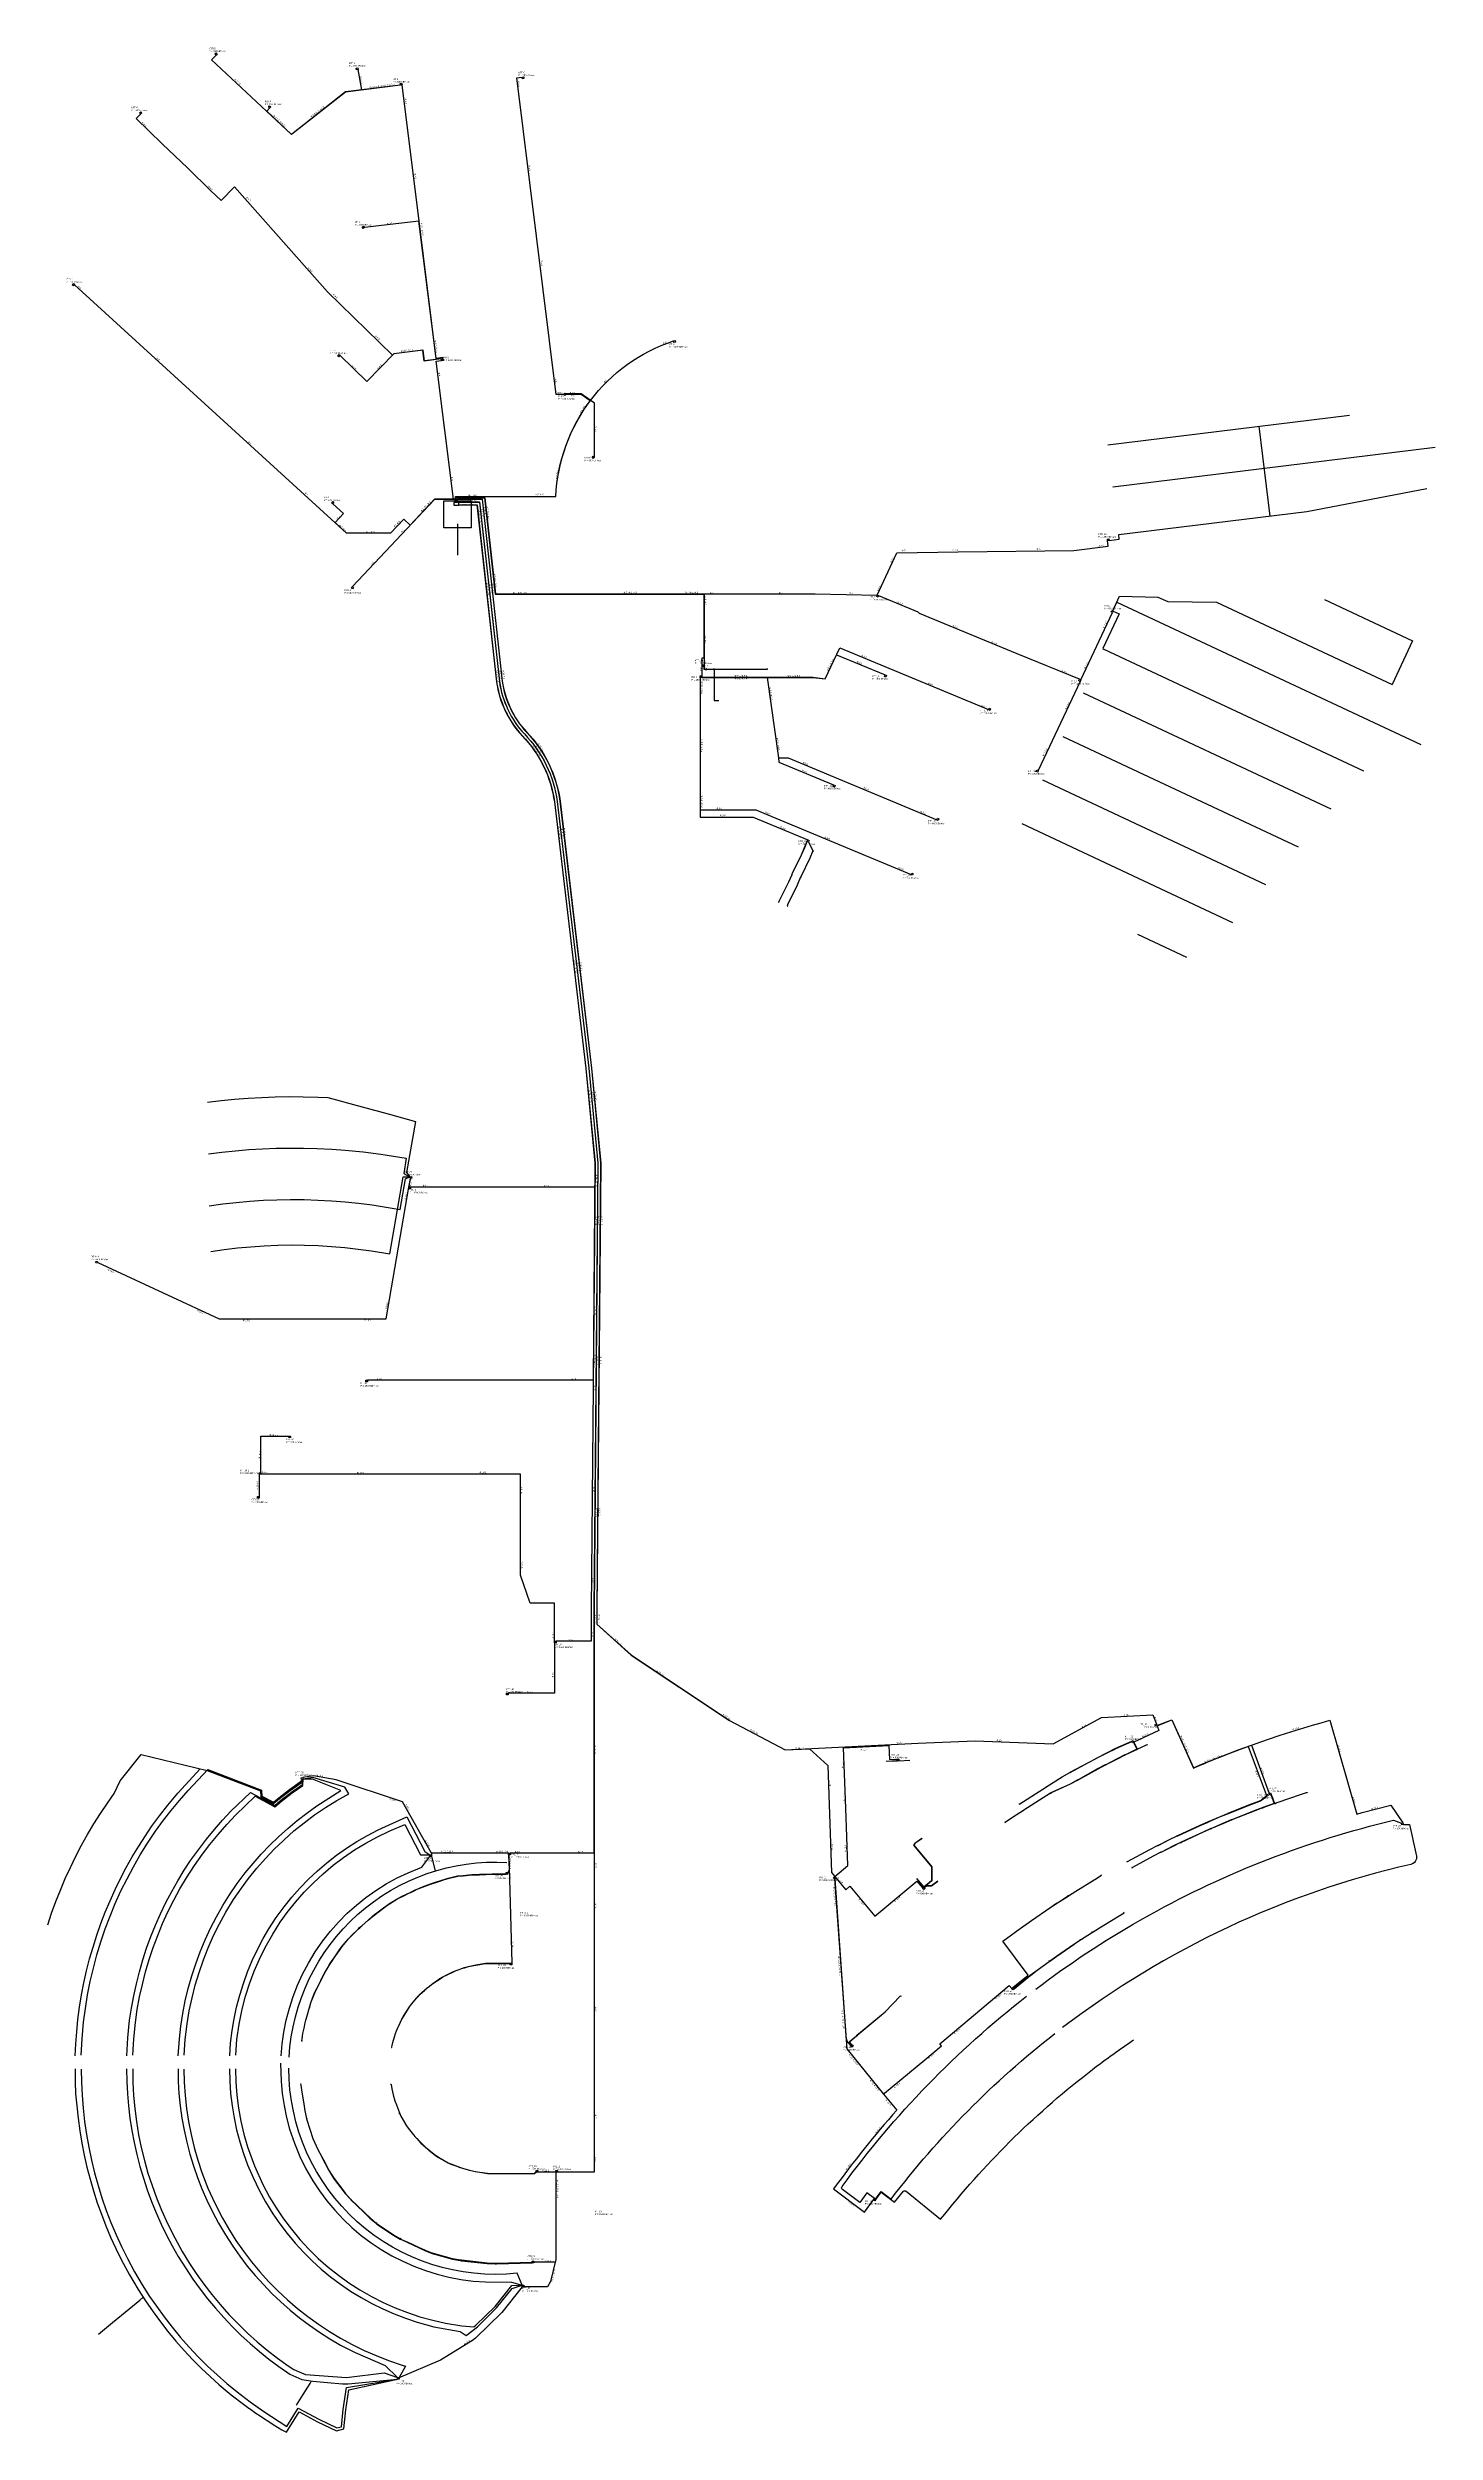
# Model space of a CAD drawing. Header units: millimetres. Extents: x 2242885 to 2245448, y 377596 to 382000.
import ezdxf

# ---------------------------------------------------------------- set-up
doc = ezdxf.new("R2010")
doc.units = ezdxf.units.MM
for name, color, linetype, lineweight in [('информация ТП', 250, 'Continuous', 25), ('КТП_10_0_4', 102, 'Continuous', 25), ('КТП_110_10', 150, 'Continuous', 25), ('ЛЭП_0_4', 230, 'Continuous', 25), ('ЛЭП_10_каб', 201, 'Continuous', 25), ('ЛЭП_110_10', 150, 'Continuous', 25), ('наименование_тп_10_0_4', 230, 'Continuous', 25), ('наименование_фидера_10_кв', 201, 'Continuous', 25), ('отвод_0_4', 230, 'Continuous', 25), ('РП_10_', 201, 'Continuous', 25), ('РТП_10_0_4', 80, 'Continuous', 25)]:
    doc.layers.add(name, color=color, linetype=linetype, lineweight=lineweight)
doc.styles.get("Standard").update_dxf_attribs({"font": 'arial.ttf'})

msp = doc.modelspace()

# ---------------------------------------------------------------- linework, layer by layer
at = {"layer": 'КТП_10_0_4'}
for points in [[(2243764.6, 381943.2), (2243761.6, 381942.8), (2243761.3, 381945.8), (2243764.3, 381946.2)], [(2243058.9, 381879.9), (2243056.8, 381877.8), (2243054.6, 381879.9), (2243056.7, 381882)], [(2242934.7, 381562.3), (2242932.6, 381560.1), (2242930.4, 381562.2), (2242932.5, 381564.4)], [(2243424.8, 381431.6), (2243422.7, 381429.4), (2243420.5, 381431.5), (2243422.6, 381433.7)], [(2243894.6, 381243.6), (2243892.5, 381241.4), (2243890.3, 381243.5), (2243892.4, 381245.7)], [(2244845.1, 381093.1), (2244845.5, 381090.1), (2244842.5, 381089.7), (2244842.1, 381092.7)], [(2243450, 381003.1), (2243447.8, 381001), (2243445.8, 381003.2), (2243447.9, 381005.3)], [(2244853, 380959.7), (2244851.7, 380956.9), (2244849, 380958.2), (2244850.2, 380960.9)], [(2244097.1, 380857.2), (2244094.1, 380857.2), (2244094.1, 380860.2), (2244097.1, 380860.2)], [(2244714.6, 380665), (2244713.4, 380662.3), (2244710.7, 380663.6), (2244711.9, 380666.3)], [(2244887.2, 378872.2), (2244889.9, 378873.5), (2244891.2, 378870.8), (2244888.5, 378869.5)], [(2244456.9, 378839.2), (2244457, 378836.2), (2244454, 378836), (2244453.9, 378839)], [(2243356, 378805.1), (2243356.6, 378802.2), (2243353.6, 378801.6), (2243353.1, 378804.6)], [(2245388.1, 378721.7), (2245388.9, 378718.8), (2245386, 378718), (2245385.2, 378720.9)], [(2243593.8, 378662.2), (2243593.8, 378659.2), (2243590.8, 378659.2), (2243590.8, 378662.2)], [(2244505.4, 378600.4), (2244503.1, 378598.5), (2244501.1, 378600.8), (2244503.4, 378602.7)], [(2244667.8, 378417.3), (2244669.8, 378415), (2244667.5, 378413), (2244665.5, 378415.3)], [(2244370.5, 378311.4), (2244372.4, 378309.1), (2244370.1, 378307.2), (2244368.2, 378309.5)], [(2243789.9, 378079.6), (2243789.9, 378076.6), (2243786.9, 378076.6), (2243786.9, 378079.6)], [(2244412.1, 378027.6), (2244414.5, 378025.8), (2244412.8, 378023.4), (2244410.3, 378025.2)], [(2243782.5, 377911.9), (2243782.5, 377908.8), (2243779.5, 377908.8), (2243779.5, 377911.9)], [(2243764.2, 377867.6), (2243764.2, 377864.6), (2243761.2, 377864.6), (2243761.2, 377867.6)], [(2243533.9, 377697.3), (2243533.9, 377694.3), (2243530.9, 377694.3), (2243530.9, 377697.3)]]:
    msp.add_lwpolyline(points, close=True, dxfattribs=at)
at = {"layer": 'КТП_110_10'}
for points in [[(2243616.8, 381163.1), (2243666.8, 381163.1), (2243666.8, 381113.1), (2243616.8, 381113.1)], [(2243644.2, 381160.2), (2243635.2, 381160.2), (2243635.2, 381155.2), (2243644.2, 381155.2)]]:
    msp.add_lwpolyline(points, close=True, dxfattribs=at)
at = {"layer": 'ЛЭП_0_4'}
for points in [[(2244842.8, 381266.6), (2245289.4, 381321.3)], [(2245143, 381135.1), (2245122.7, 381300.9)], [(2244852.3, 381189.2), (2245447.8, 381262.1)], [(2244845.5, 381090.1), (2244864.1, 381092.4), (2244863.1, 381100.8), (2245210.7, 381143.4), (2245432.4, 381186)], [(2244852, 380960.1), (2244864.4, 380987), (2244935.4, 380985.1), (2244953.5, 380977.6), (2245043.7, 380976.2), (2245368.1, 380824)], [(2244852.2, 380960), (2244859.7, 380976.3), (2245421, 380713)], [(2245242.9, 380981), (2245405.9, 380904.5), (2245368.1, 380824)], [(2244853, 380959.7), (2244863.9, 380954.7), (2244833.6, 380890.2), (2244835.5, 380889.4), (2245315.3, 380664.3)], [(2244096.9, 380857.2), (2244096.8, 380852.2), (2244116.1, 380852.2), (2244116.1, 380794.4), (2244124.5, 380794.4)], [(2244097, 380857.2), (2244096.9, 380852.3), (2244115.1, 380852.3), (2244214.2, 380852.3), (2244214.2, 380853.5)], [(2244097.1, 380857.2), (2244097, 380852.4), (2244116.1, 380852.4), (2244116.1, 380853.4)], [(2244797.7, 380808.8), (2245254.8, 380594.3)], [(2244759.9, 380728.2), (2245194.4, 380524.4)], [(2244722.1, 380647.7), (2245134, 380454.4)], [(2244234.4, 380422.1), (2244235.3, 380421.7), (2244236.2, 380423.7), (2244253.9, 380459.7), (2244259.7, 380473.2), (2244260.5, 380475.3), (2244277.4, 380509.5), (2244283.1, 380523), (2244287.8, 380534.3)], [(2244290, 380533.2), (2244298.2, 380516.6), (2244292.6, 380503.1), (2244275.8, 380469), (2244274.9, 380466.9), (2244269.4, 380453.3), (2244251.6, 380417.2), (2244250.8, 380415.3), (2244251.7, 380414.9)], [(2244258.7, 380473.7), (2244259.6, 380473.4), (2244260.4, 380475.4), (2244277.3, 380509.5), (2244283, 380523), (2244287.7, 380534.4)], [(2244290.1, 380533.3), (2244298.3, 380516.7), (2244292.7, 380503.1), (2244275.9, 380468.9), (2244275.1, 380467), (2244276, 380466.6)], [(2244282, 380523.6), (2244283, 380523.2), (2244287.6, 380534.4)], [(2244290.3, 380533.2), (2244298.4, 380516.7), (2244299.3, 380516.4)], [(2244684.3, 380567.1), (2245073.5, 380384.5)], [(2244897.8, 380363.1), (2244988.4, 380320.6)], [(2243180.1, 380052.7), (2243205, 380055.7), (2243230, 380058.1), (2243255.1, 380060), (2243280.2, 380061.5), (2243305.3, 380062.4), (2243331.5, 380062.8), (2243356.6, 380062.7), (2243384.4, 380062), (2243402.5, 380061.5), (2243418.3, 380057.2), (2243449.9, 380048.5), (2243514, 380031), (2243564.2, 380017.2), (2243547.9, 379922.8), (2243554, 379914.5)], [(2243181.7, 379957.1), (2243206.5, 379960.2), (2243231.6, 379962.8), (2243256.6, 379964.9), (2243281.7, 379966.7), (2243306.9, 379967.4), (2243332, 379967.8), (2243357.2, 379967.7), (2243382.3, 379967), (2243409.5, 379965.6), (2243434.6, 379963.8), (2243467.4, 379960.6), (2243500.1, 379956.4), (2243547.3, 379949), (2243542.4, 379920.8), (2243554, 379914.5)], [(2243183.2, 379861.4), (2243208.1, 379864.7), (2243233.1, 379867.5), (2243258.1, 379869.8), (2243283.3, 379871.4), (2243308.4, 379872.4), (2243333.6, 379872.8), (2243358.7, 379872.6), (2243383.9, 379871.8), (2243409, 379870.5), (2243434.1, 379868.5), (2243459.1, 379865.9), (2243484.1, 379862.7), (2243536, 379854.6), (2243545.8, 379911), (2243554, 379914.5)], [(2243186.4, 379776.9), (2243211, 379780.4), (2243235.7, 379783.4), (2243260.4, 379785.7), (2243285, 379787.3), (2243309.8, 379788.4), (2243334.6, 379788.8), (2243359.4, 379788.6), (2243384.2, 379787.7), (2243409, 379786.3), (2243433.7, 379784.1), (2243458.4, 379781.4), (2243483, 379778), (2243516.7, 379772.6), (2243541.4, 379914.5), (2243554, 379914.5)], [(2244890.6, 378870.5), (2244896.7, 378857.6), (2244875.3, 378847.4), (2244874.3, 378846.9), (2244860.2, 378839.7), (2244839.2, 378829), (2244838.2, 378828.5), (2244824.1, 378821.2), (2244788.4, 378801.2), (2244787.4, 378800.7), (2244773.5, 378793), (2244737.9, 378776.9), (2244737, 378776.3), (2244723.6, 378767.8), (2244687.9, 378745.1), (2244686.9, 378744.5), (2244673.6, 378735.8), (2244653.8, 378723), (2244653, 378722.5), (2244653.5, 378721.6)], [(2244678.9, 378757.1), (2244679.4, 378756.2), (2244680.2, 378756.8), (2244716.2, 378779.7), (2244729.7, 378788), (2244730.6, 378788.6), (2244758.9, 378806.5), (2244772.7, 378814.3), (2244773.7, 378814.8), (2244807.2, 378833), (2244821.3, 378840.2), (2244822.3, 378840.7), (2244842.8, 378851.2), (2244856.9, 378858.4), (2244857.8, 378858.9), (2244887.4, 378871.9)], [(2244890.7, 378870.6), (2244896.8, 378857.5), (2244875.3, 378847.4), (2244874.3, 378846.9), (2244860.2, 378839.6), (2244839.2, 378828.9), (2244838.2, 378828.4), (2244824.2, 378821.1), (2244788.4, 378801.1), (2244787.5, 378800.6), (2244773.6, 378792.9), (2244738, 378776.8), (2244737.1, 378776.2), (2244723.6, 378767.7), (2244687.9, 378745), (2244687.1, 378744.4), (2244687.6, 378743.6)], [(2244729.2, 378789), (2244729.7, 378788.2), (2244730.6, 378788.7), (2244758.8, 378806.6), (2244772.7, 378814.4), (2244773.6, 378814.9), (2244807.1, 378833.1), (2244821.3, 378840.3), (2244822.2, 378840.8), (2244842.7, 378851.3), (2244856.8, 378858.5), (2244857.8, 378859), (2244887.3, 378871.9)], [(2244890.8, 378870.6), (2244896.9, 378857.5), (2244875.4, 378847.3), (2244874.4, 378846.8), (2244860.3, 378839.6), (2244839.2, 378828.9), (2244838.3, 378828.4), (2244824.2, 378821), (2244788.5, 378801), (2244787.5, 378800.5), (2244773.6, 378792.8), (2244738, 378776.7), (2244737.2, 378776.2), (2244737.7, 378775.3)], [(2244772.2, 378815.4), (2244772.7, 378814.5), (2244773.6, 378815), (2244807.1, 378833.2), (2244821.2, 378840.4), (2244822.2, 378840.9), (2244842.7, 378851.4), (2244856.8, 378858.6), (2244857.8, 378859.1), (2244887.3, 378872)], [(2244890.9, 378870.6), (2244897.1, 378857.4), (2244875.4, 378847.2), (2244874.4, 378846.7), (2244860.3, 378839.5), (2244839.3, 378828.8), (2244838.3, 378828.3), (2244824.2, 378820.9), (2244788.5, 378800.9), (2244787.6, 378800.5), (2244788.1, 378799.6)], [(2244820.8, 378841.4), (2244821.2, 378840.5), (2244822.1, 378841), (2244842.6, 378851.5), (2244856.7, 378858.7), (2244857.7, 378859.2), (2244887.2, 378872.1)], [(2244891, 378870.7), (2244897.2, 378857.4), (2244875.4, 378847.1), (2244874.5, 378846.6), (2244860.3, 378839.4), (2244839.3, 378828.7), (2244838.4, 378828.2), (2244838.9, 378827.3)], [(2244856.3, 378859.7), (2244856.8, 378858.8), (2244857.7, 378859.3), (2244887.2, 378872.2)], [(2244891.1, 378870.7), (2244897.3, 378857.3), (2244875.5, 378847), (2244874.6, 378846.5), (2244875, 378845.7)], [(2244891.2, 378870.8), (2244897.4, 378857.5), (2244914.5, 378865.6), (2244915.4, 378866.1), (2244915.8, 378865.2)], [(2242884.9, 378532.9), (2242892.2, 378554.7), (2242900, 378576.1), (2242908.4, 378597.4), (2242917.4, 378618.5), (2242926.9, 378639.3), (2242936.9, 378659.8), (2242947.5, 378680.1), (2242958.6, 378700.1), (2242970.3, 378719.7), (2242982.4, 378739.1), (2242995.1, 378758.2), (2243007.4, 378775.6), (2243018.5, 378798.9), (2243057.8, 378847.9), (2243179.5, 378818.3), (2243277.9, 378780.4), (2243278.8, 378769.6), (2243302, 378757.1), (2243313.2, 378766.4), (2243332.8, 378781.5), (2243353, 378795.7), (2243356.6, 378802.2)], [(2242935.9, 378291.5), (2242936.9, 378313.3), (2242938.5, 378335.8), (2242940.8, 378358.5), (2242943.8, 378381.1), (2242947.4, 378403.6), (2242951.8, 378426), (2242956.7, 378448.2), (2242962.3, 378470.3), (2242968.6, 378492.2), (2242975.5, 378513.9), (2242983, 378535.5), (2242991.2, 378556.7), (2243000, 378577.8), (2243009.4, 378598.5), (2243019.4, 378619), (2243030, 378639.2), (2243041.2, 378659), (2243053, 378678.6), (2243065.3, 378697.7), (2243076.8, 378714.6), (2243091.5, 378734.7), (2243106.7, 378754.2), (2243125.2, 378776.4), (2243166.3, 378821.6)], [(2242947, 378292.2), (2242948.6, 378322.9), (2242951.3, 378353.6), (2242954.6, 378378.7), (2242958.6, 378403.7), (2242963.5, 378428.5), (2242969.2, 378453.1), (2242975.7, 378477.5), (2242983.1, 378501.7), (2242991.2, 378525.6), (2243000.1, 378549.3), (2243009.7, 378572.7), (2243020.2, 378595.7), (2243031.4, 378618.3), (2243043.3, 378640.6), (2243056, 378662.5), (2243069.4, 378683.9), (2243084.3, 378706.1), (2243099.1, 378726.6), (2243112.7, 378744.2), (2243128.1, 378762.9), (2243144.1, 378781.1), (2243180.5, 378820.1)], [(2243180.5, 378820.1), (2243279.8, 378781.8), (2243280.7, 378770.9), (2243301.8, 378759.5), (2243311.9, 378768), (2243331.7, 378783.1), (2243351.4, 378797.1), (2243356.6, 378802.2)], [(2244433.5, 378835.2), (2244454, 378836.1)], [(2244454, 378836), (2244433.5, 378835.1)], [(2244457, 378836.3), (2244477.1, 378837.2)], [(2244457, 378836.2), (2244477.1, 378837.1)], [(2243031, 378291.4), (2243033, 378324.3), (2243036.3, 378356.9), (2243039.7, 378379.4), (2243043.8, 378401.9), (2243048.7, 378424.3), (2243054.3, 378446.4), (2243060.6, 378468.4), (2243067.7, 378490.1), (2243075.5, 378511.6), (2243084.1, 378532.8), (2243093.3, 378553.7), (2243103.2, 378574.3), (2243113.9, 378594.6), (2243125.2, 378614.4), (2243137.1, 378633.9), (2243148.8, 378651.7), (2243163.2, 378672), (2243178.3, 378691.7), (2243192.7, 378709.2), (2243207.8, 378726.3), (2243223.4, 378742.9), (2243259.3, 378777.8), (2243304.2, 378753.7), (2243315.7, 378763.3), (2243335.2, 378778.3), (2243355.3, 378792.4), (2243356.6, 378802.2)], [(2243042.1, 378292.2), (2243043.8, 378322.6), (2243046.9, 378352.9), (2243050.4, 378376.5), (2243054.6, 378399.9), (2243059.7, 378423.1), (2243065.6, 378446.1), (2243072.3, 378468.9), (2243079.8, 378491.4), (2243088.1, 378513.7), (2243097.2, 378535.6), (2243107.1, 378557.3), (2243117.8, 378578.5), (2243129.1, 378599.4), (2243141.3, 378619.8), (2243156.2, 378643), (2243170.8, 378663.8), (2243184.3, 378681.5), (2243199.6, 378700.3), (2243215.6, 378718.5), (2243232.2, 378736.2), (2243249.5, 378753.2), (2243268.4, 378770.6), (2243304.4, 378751.3), (2243316.9, 378761.7), (2243336.4, 378776.7), (2243356.4, 378790.8), (2243356.6, 378802.2)], [(2243126.1, 378291.4), (2243128.1, 378322.6), (2243130.8, 378346.1), (2243134.4, 378369.6), (2243139, 378392.9), (2243144.5, 378415.9), (2243150.9, 378438.8), (2243158.3, 378461.3), (2243166.6, 378483.6), (2243175.7, 378505.5), (2243185.8, 378527), (2243196.7, 378548), (2243208.5, 378568.6), (2243221, 378588.8), (2243235.1, 378609.3), (2243249.9, 378629.1), (2243264.3, 378646.7), (2243279.3, 378663.7), (2243295, 378680.2), (2243311.3, 378696), (2243328.2, 378711.2), (2243345.6, 378725.8), (2243363.7, 378739.6), (2243382.2, 378752.7), (2243426.2, 378781.4), (2243374, 378802.3), (2243356.6, 378802.2)], [(2243137.2, 378292.3), (2243139.1, 378321.3), (2243142.4, 378350.3), (2243146.4, 378374.4), (2243151.5, 378398.3), (2243157.5, 378421.9), (2243164.5, 378445.3), (2243172.5, 378468.3), (2243181.5, 378491), (2243191.4, 378513.3), (2243202.3, 378535.1), (2243214, 378556.4), (2243228.3, 378579.7), (2243242.6, 378600.9), (2243255.8, 378618.8), (2243271.1, 378637.7), (2243287.1, 378656), (2243303.9, 378673.6), (2243318.9, 378688), (2243321.4, 378690.4), (2243339.6, 378706.5), (2243358.4, 378721.8), (2243377.9, 378736.3), (2243398, 378750), (2243418.7, 378762.8), (2243441.1, 378775.4), (2243433.7, 378787.2), (2243374.9, 378805.4), (2243356.6, 378802.2)], [(2244877.9, 378650.8), (2244878.3, 378649.9), (2244879.2, 378650.4), (2244920.5, 378672.4), (2244934.7, 378679.4), (2244935.7, 378679.9), (2244956.9, 378690.5), (2244971.2, 378697.3), (2244972.2, 378697.8), (2245013.5, 378716.9), (2245028, 378723.1), (2245029, 378723.6), (2245051.1, 378733), (2245065.8, 378739.1), (2245066.8, 378739.5), (2245108.8, 378756.2), (2245123.8, 378761.6), (2245124.8, 378762), (2245136.4, 378770.8)], [(2245144.1, 378773.6), (2245150.1, 378757.4), (2245129.2, 378749.8), (2245128.2, 378749.4), (2245113.4, 378743.8), (2245071.9, 378727.3), (2245070.9, 378726.9), (2245056.3, 378720.7), (2245034.4, 378711.3), (2245033.4, 378710.8), (2245018.9, 378704.4), (2244978.4, 378685.7), (2244977.4, 378685.2), (2244963.2, 378678.2), (2244941.9, 378667.5), (2244940.9, 378667.1), (2244926.7, 378659.9), (2244888.3, 378639.3), (2244887.4, 378638.9), (2244887.9, 378638)], [(2244934.3, 378680.5), (2244934.7, 378679.6), (2244935.6, 378680), (2244956.9, 378690.6), (2244971.2, 378697.4), (2244972.2, 378697.9), (2245013.4, 378717), (2245028, 378723.2), (2245029, 378723.6), (2245051.1, 378733.1), (2245065.7, 378739.2), (2245066.7, 378739.6), (2245108.7, 378756.3), (2245123.7, 378761.7), (2245124.7, 378762.1), (2245136.3, 378770.9)], [(2245144.2, 378773.7), (2245150.2, 378757.4), (2245129.3, 378749.7), (2245128.2, 378749.3), (2245113.4, 378743.7), (2245071.9, 378727.2), (2245070.9, 378726.8), (2245056.4, 378720.6), (2245034.4, 378711.2), (2245033.4, 378710.7), (2245018.9, 378704.3), (2244978.4, 378685.6), (2244977.4, 378685.1), (2244963.2, 378678.1), (2244941.9, 378667.5), (2244941, 378667), (2244941.5, 378666.1)], [(2244970.8, 378698.5), (2244971.2, 378697.6), (2244972.1, 378698), (2245013.4, 378717), (2245027.9, 378723.3), (2245028.9, 378723.7), (2245051, 378733.2), (2245065.7, 378739.3), (2245066.7, 378739.7), (2245108.7, 378756.3), (2245123.7, 378761.8), (2245124.7, 378762.2), (2245136.3, 378771)], [(2245144.3, 378773.7), (2245150.4, 378757.3), (2245129.3, 378749.6), (2245128.3, 378749.2), (2245113.5, 378743.6), (2245072, 378727.2), (2245071, 378726.7), (2245056.4, 378720.5), (2245034.5, 378711.1), (2245033.5, 378710.7), (2245019, 378704.2), (2244978.5, 378685.5), (2244977.6, 378685.1), (2244978, 378684.2)], [(2245027.6, 378724.3), (2245028, 378723.4), (2245028.9, 378723.8), (2245051, 378733.3), (2245065.7, 378739.4), (2245066.7, 378739.8), (2245108.7, 378756.4), (2245123.7, 378761.9), (2245124.6, 378762.3), (2245136.3, 378771.1)], [(2245144.4, 378773.8), (2245150.5, 378757.3), (2245129.3, 378749.5), (2245128.3, 378749.1), (2245113.5, 378743.5), (2245072, 378727.1), (2245071, 378726.6), (2245056.4, 378720.4), (2245034.5, 378711), (2245033.6, 378710.6), (2245034, 378709.7)], [(2245065.3, 378740.4), (2245065.7, 378739.5), (2245066.6, 378739.9), (2245108.6, 378756.5), (2245123.6, 378762), (2245124.6, 378762.4), (2245136.2, 378771.2)], [(2245144.4, 378773.8), (2245150.6, 378757.2), (2245129.4, 378749.4), (2245128.4, 378749), (2245113.5, 378743.4), (2245072.1, 378727), (2245071.1, 378726.6), (2245071.5, 378725.7)], [(2245123.2, 378763), (2245123.6, 378762.1), (2245124.5, 378762.5), (2245136.2, 378771.3)], [(2245144.5, 378773.8), (2245150.8, 378757.1), (2245129.4, 378749.3), (2245128.5, 378749), (2245128.8, 378748.1)], [(2245144.6, 378773.9), (2245150.9, 378757.2), (2245151.8, 378757.5), (2245152.8, 378757.8), (2245153.1, 378756.9)], [(2245144.7, 378773.9), (2245150.9, 378757.3), (2245151.8, 378757.6), (2245166.9, 378763), (2245167.8, 378763.2), (2245210.1, 378777.3), (2245211, 378777.6), (2245211.3, 378776.7)], [(2243221.1, 378291.3), (2243222.8, 378314.7), (2243225.5, 378337.8), (2243229.1, 378359.7), (2243233.8, 378381.4), (2243239.5, 378403.3), (2243246.3, 378425), (2243254, 378446.3), (2243262.7, 378467.2), (2243272.4, 378487.7), (2243283, 378507.8), (2243293.5, 378525.6), (2243307.1, 378546.5), (2243321.6, 378566.4), (2243335.8, 378584.1), (2243350.8, 378601.1), (2243366.5, 378617.4), (2243383, 378633), (2243400.2, 378647.7), (2243418.1, 378661.7), (2243436.6, 378674.8), (2243455.7, 378687.1), (2243475.3, 378698.4), (2243495.4, 378708.8), (2243548.4, 378732.5), (2243581.4, 378668.9), (2243590.8, 378662.2)], [(2243232.2, 378292.4), (2243234.5, 378321.1), (2243238.5, 378349.8), (2243244.2, 378377.6), (2243250.3, 378401.2), (2243257.7, 378424.4), (2243266.2, 378447.3), (2243275.9, 378469.6), (2243286.7, 378491.5), (2243300.6, 378516.2), (2243314.5, 378537.8), (2243327.4, 378556), (2243342.5, 378575.1), (2243358.6, 378593.4), (2243375.6, 378610.9), (2243393.4, 378627.5), (2243412, 378643.1), (2243431.5, 378657.8), (2243451.6, 378671.5), (2243472.4, 378684.2), (2243493.8, 378695.8), (2243515.8, 378706.3), (2243544.6, 378718.2), (2243573.6, 378662.2), (2243590.8, 378662.2)], [(2244499.7, 378692.9), (2244486.4, 378683.4), (2244484.1, 378680.4), (2244517.5, 378640.4), (2244517.5, 378614.5), (2244503.4, 378602.7)], [(2244499.7, 378692.8), (2244486.4, 378683.3), (2244484.3, 378680.4), (2244517.6, 378640.4), (2244517.6, 378614.5), (2244503.5, 378602.7)], [(2244499.8, 378692.7), (2244486.5, 378683.2), (2244484.4, 378680.4), (2244517.7, 378640.5), (2244517.7, 378614.4), (2244503.6, 378602.6)], [(2243316.1, 378291.2), (2243318, 378313.3), (2243321.2, 378335.1), (2243325.6, 378357.2), (2243331.3, 378379.1), (2243338.3, 378400.6), (2243346.5, 378421.7), (2243355.8, 378442.3), (2243366.3, 378462.3), (2243379.2, 378483.6), (2243393.3, 378503.7), (2243407.3, 378521.5), (2243422.3, 378538.4), (2243438.2, 378554.5), (2243455, 378569.6), (2243472.7, 378583.7), (2243491.1, 378596.8), (2243510.3, 378608.8), (2243530.1, 378619.7), (2243550.4, 378629.4), (2243576.1, 378639.7), (2243590.8, 378659.2)], [(2243593.8, 378659.2), (2243600.8, 378632.7)], [(2243355.4, 378318.2), (2243354.4, 378318.3), (2243354.5, 378319.3), (2243355, 378322.3), (2243355.6, 378327.4), (2243356.3, 378332.5), (2243358.4, 378342.4), (2243360.5, 378352.4), (2243361.9, 378357.3), (2243364.2, 378365.1), (2243368.4, 378380.4), (2243368.7, 378381.4), (2243371.3, 378390.7), (2243377.9, 378407.6), (2243382, 378415.8), (2243389.1, 378430), (2243389.5, 378431), (2243390.9, 378433.7), (2243393.2, 378438.2), (2243395.4, 378442.9), (2243400.9, 378452.1), (2243406.3, 378461.2), (2243409.3, 378465.5), (2243413.9, 378472.1), (2243422.8, 378485.2), (2243423.5, 378486.1), (2243428.6, 378493.6), (2243440.4, 378507.6), (2243446.9, 378514), (2243458.1, 378525.2), (2243458.9, 378525.9), (2243461, 378528.1), (2243464.9, 378531.6), (2243476.7, 378541.9), (2243484.8, 378548.9), (2243488.7, 378552), (2243492.8, 378555.2), (2243495.2, 378557), (2243507.9, 378566.6), (2243508.7, 378567.2), (2243516, 378572.7), (2243531.7, 378582.1), (2243539.8, 378586.1), (2243554.1, 378593.1), (2243555.1, 378593.5), (2243557.8, 378594.9), (2243562.5, 378597.1), (2243567.1, 378599.3), (2243577, 378603.3), (2243586.9, 378607.3), (2243591.8, 378608.8), (2243599.5, 378611.3), (2243614.6, 378616.3), (2243615.6, 378616.6), (2243624.3, 378619.4), (2243642.1, 378623.6), (2243652.4, 378624.6), (2243668.2, 378626.2), (2243669.3, 378626.3), (2243682.4, 378626.6), (2243705.9, 378627.4), (2243731.7, 378627.4)], [(2243369.5, 378380.2), (2243368.5, 378380.5), (2243368.8, 378381.4), (2243371.4, 378390.7), (2243378, 378407.6), (2243382.1, 378415.7), (2243389.1, 378430), (2243389.6, 378430.9), (2243391, 378433.6), (2243393.3, 378438.2), (2243395.5, 378442.8), (2243400.9, 378452), (2243406.4, 378461.2), (2243409.3, 378465.4), (2243414, 378472.1), (2243422.9, 378485.2), (2243423.6, 378486.1), (2243428.7, 378493.5), (2243440.5, 378507.5), (2243446.9, 378513.9), (2243458.2, 378525.1), (2243458.9, 378525.9), (2243461.1, 378528), (2243464.9, 378531.5), (2243476.7, 378541.8), (2243484.9, 378548.8), (2243488.8, 378552), (2243492.8, 378555.2), (2243495.2, 378557), (2243507.9, 378566.5), (2243508.8, 378567.2), (2243516.1, 378572.6), (2243531.8, 378582.1), (2243539.9, 378586), (2243554.1, 378593), (2243555.1, 378593.5), (2243557.9, 378594.8), (2243562.5, 378597), (2243567.1, 378599.2), (2243577, 378603.2), (2243587, 378607.2), (2243591.8, 378608.7), (2243599.6, 378611.2), (2243614.6, 378616.2), (2243615.7, 378616.5), (2243624.3, 378619.3), (2243642.1, 378623.5), (2243652.4, 378624.5), (2243668.2, 378626.1), (2243669.3, 378626.2), (2243682.4, 378626.5), (2243705.9, 378627.3), (2243731.7, 378627.3)], [(2243390.2, 378429.6), (2243389.3, 378430), (2243389.7, 378430.9), (2243391.1, 378433.6), (2243393.4, 378438.1), (2243395.6, 378442.8), (2243401, 378452), (2243406.5, 378461.1), (2243409.4, 378465.3), (2243414.1, 378472), (2243423, 378485.1), (2243423.6, 378486), (2243428.8, 378493.5), (2243440.5, 378507.5), (2243447, 378513.8), (2243458.2, 378525), (2243459, 378525.8), (2243461.2, 378527.9), (2243465, 378531.4), (2243476.8, 378541.8), (2243484.9, 378548.7), (2243488.9, 378551.9), (2243492.9, 378555.1), (2243495.3, 378556.9), (2243508, 378566.4), (2243508.9, 378567.1), (2243516.1, 378572.5), (2243531.8, 378582), (2243539.9, 378585.9), (2243554.2, 378592.9), (2243555.1, 378593.4), (2243557.9, 378594.7), (2243562.5, 378596.9), (2243567.2, 378599.1), (2243577.1, 378603.1), (2243587, 378607.1), (2243591.9, 378608.6), (2243599.6, 378611.1), (2243614.7, 378616.1), (2243615.7, 378616.4), (2243624.4, 378619.2), (2243642.1, 378623.4), (2243652.5, 378624.4), (2243668.2, 378626), (2243669.3, 378626.1), (2243682.4, 378626.4), (2243705.9, 378627.2), (2243731.7, 378627.2)], [(2243424, 378484.6), (2243423.1, 378485.1), (2243423.7, 378486), (2243428.9, 378493.4), (2243440.6, 378507.4), (2243447.1, 378513.8), (2243458.3, 378525), (2243459.1, 378525.7), (2243461.2, 378527.8), (2243465.1, 378531.4), (2243476.9, 378541.7), (2243485, 378548.7), (2243488.9, 378551.8), (2243492.9, 378555), (2243495.4, 378556.8), (2243508, 378566.3), (2243508.9, 378567), (2243516.2, 378572.4), (2243531.9, 378581.9), (2243540, 378585.8), (2243554.2, 378592.8), (2243555.2, 378593.3), (2243558, 378594.6), (2243562.6, 378596.8), (2243567.2, 378599.1), (2243577.1, 378603), (2243587, 378607), (2243591.9, 378608.6), (2243599.6, 378611), (2243614.7, 378616), (2243615.7, 378616.3), (2243624.4, 378619.1), (2243642.1, 378623.3), (2243652.5, 378624.3), (2243668.2, 378625.9), (2243669.4, 378626), (2243682.4, 378626.3), (2243705.9, 378627.1), (2243731.7, 378627.1)], [(2243459.1, 378524.2), (2243458.4, 378525), (2243459.2, 378525.7), (2243461.3, 378527.8), (2243465.1, 378531.3), (2243476.9, 378541.6), (2243485.1, 378548.6), (2243489, 378551.7), (2243493, 378554.9), (2243495.4, 378556.7), (2243508.1, 378566.3), (2243509, 378566.9), (2243516.3, 378572.3), (2243531.9, 378581.8), (2243540, 378585.7), (2243554.3, 378592.7), (2243555.2, 378593.2), (2243558, 378594.5), (2243562.6, 378596.7), (2243567.2, 378599), (2243577.1, 378602.9), (2243587.1, 378606.9), (2243591.9, 378608.5), (2243599.6, 378610.9), (2243614.7, 378615.9), (2243615.8, 378616.2), (2243624.4, 378619), (2243642.1, 378623.2), (2243652.5, 378624.2), (2243668.2, 378625.8), (2243669.4, 378625.9), (2243682.4, 378626.2), (2243705.9, 378627), (2243731.7, 378627)], [(2243508.8, 378565.4), (2243508.2, 378566.2), (2243509, 378566.8), (2243516.3, 378572.2), (2243531.9, 378581.7), (2243540.1, 378585.6), (2243554.3, 378592.6), (2243555.3, 378593.1), (2243558, 378594.4), (2243562.7, 378596.7), (2243567.3, 378598.9), (2243577.2, 378602.8), (2243587.1, 378606.8), (2243592, 378608.4), (2243599.7, 378610.9), (2243614.7, 378615.8), (2243615.8, 378616.1), (2243624.5, 378618.9), (2243642.2, 378623.1), (2243652.5, 378624.1), (2243668.3, 378625.7), (2243669.4, 378625.8), (2243682.4, 378626.1), (2243705.9, 378626.9), (2243731.7, 378626.9)], [(2243554.9, 378591.7), (2243554.4, 378592.6), (2243555.3, 378593), (2243558.1, 378594.3), (2243562.7, 378596.6), (2243567.3, 378598.8), (2243577.2, 378602.7), (2243587.1, 378606.7), (2243592, 378608.3), (2243599.7, 378610.8), (2243614.8, 378615.7), (2243615.8, 378616), (2243624.5, 378618.8), (2243642.2, 378623), (2243652.5, 378624), (2243668.3, 378625.6), (2243669.4, 378625.7), (2243682.4, 378626), (2243705.9, 378626.8), (2243731.7, 378626.8)], [(2243615.2, 378614.7), (2243614.9, 378615.6), (2243615.9, 378616), (2243624.5, 378618.7), (2243642.2, 378622.9), (2243652.5, 378623.9), (2243668.3, 378625.5), (2243669.4, 378625.6), (2243682.4, 378625.9), (2243705.9, 378626.7), (2243731.7, 378626.7)], [(2243668.5, 378624.5), (2243668.4, 378625.5), (2243669.4, 378625.5), (2243682.4, 378625.8), (2243705.9, 378626.6), (2243731.7, 378626.6)], [(2244489.8, 378618.7), (2244503.3, 378602.6)], [(2244503.4, 378602.7), (2244489.9, 378618.8)], [(2244503.4, 378602.7), (2244490, 378618.9)], [(2244503.9, 378602.2), (2244507.7, 378605.4), (2244516.9, 378605.4), (2244528.7, 378614.1)], [(2244528.8, 378614), (2244517, 378605.3), (2244507.8, 378605.3), (2244504, 378602.1)], [(2244504, 378602), (2244507.8, 378605.2), (2244517, 378605.2), (2244528.9, 378613.9)], [(2244668, 378417), (2244696, 378440.3), (2244649.3, 378503), (2244688.1, 378531.2), (2244689, 378531.8), (2244701.8, 378541.2), (2244736, 378564.5), (2244737, 378565.1), (2244750.2, 378573.9), (2244769.6, 378586.4), (2244770.5, 378587), (2244783.8, 378595.6), (2244818, 378616.2), (2244818.8, 378616.8), (2244831.5, 378624.7), (2244831, 378625.5)], [(2244667.9, 378417.2), (2244695.7, 378440.3), (2244649, 378503.1), (2244688, 378531.4), (2244688.9, 378532), (2244701.7, 378541.3), (2244735.9, 378564.7), (2244748.3, 378572.9), (2244747.8, 378573.6)], [(2244668, 378417.1), (2244695.9, 378440.3), (2244649.2, 378503), (2244688.1, 378531.3), (2244689, 378531.9), (2244701.8, 378541.3), (2244736, 378564.6), (2244736.9, 378565.2), (2244750.1, 378574), (2244769.5, 378586.5), (2244770.4, 378587), (2244769.8, 378587.8)], [(2244669.7, 378415), (2244699.1, 378439.1), (2244700, 378439.8), (2244712.6, 378449.3), (2244734.8, 378465.5), (2244735.7, 378466.1), (2244748.6, 378475.3), (2244780.5, 378497.3), (2244781.5, 378497.9), (2244794.6, 378506.7), (2244813, 378518.6), (2244813.9, 378519.2), (2244827.3, 378527.8), (2244860.7, 378547.7), (2244873.3, 378555.5), (2244872.7, 378556.4)], [(2244667.8, 378417.3), (2244695.6, 378440.3), (2244648.9, 378503.1), (2244688, 378531.4), (2244688.8, 378532), (2244688.2, 378532.8)], [(2244669.6, 378415.1), (2244699, 378439.2), (2244699.9, 378439.8), (2244712.6, 378449.4), (2244734.7, 378465.6), (2244735.6, 378466.2), (2244748.5, 378475.4), (2244780.5, 378497.4), (2244781.4, 378498), (2244794.6, 378506.8), (2244812.9, 378518.7), (2244813.8, 378519.2), (2244813.3, 378520.1)], [(2244669.6, 378415.2), (2244699, 378439.3), (2244699.8, 378439.9), (2244712.5, 378449.5), (2244734.6, 378465.6), (2244735.5, 378466.3), (2244748.4, 378475.5), (2244780.4, 378497.4), (2244792.7, 378505.7), (2244792.2, 378506.5)], [(2243519.6, 378306.9), (2243520.6, 378306.7), (2243520.7, 378307.7), (2243521.4, 378310.6), (2243522.6, 378315.7), (2243525.6, 378326.5), (2243527.6, 378332.5), (2243529.4, 378337.4), (2243531.2, 378342), (2243532.4, 378344.8), (2243532.8, 378345.7), (2243539.3, 378359.1), (2243542.4, 378364.7), (2243553.3, 378381.7), (2243557, 378386.6), (2243566.7, 378398.1), (2243567.4, 378398.9), (2243569.5, 378401.2), (2243573, 378404.9), (2243576.7, 378408.4), (2243581.2, 378412.7), (2243585.9, 378416.7), (2243589.9, 378420.1), (2243593.8, 378423.1), (2243596.3, 378424.9), (2243609.5, 378433.7), (2243615, 378436.9), (2243633.1, 378446), (2243639.2, 378448.6), (2243653.5, 378453.5), (2243654.5, 378453.8), (2243662.1, 378456.1), (2243675.6, 378458.9), (2243693.5, 378461.9), (2243739.1, 378461.9)], [(2243537.8, 378359.8), (2243539.3, 378359.2), (2243542.3, 378364.8), (2243553.3, 378381.8), (2243556.9, 378386.7), (2243566.6, 378398.2), (2243567.4, 378399), (2243569.4, 378401.2), (2243573, 378404.9), (2243576.6, 378408.5), (2243581.1, 378412.7), (2243585.8, 378416.8), (2243589.9, 378420.1), (2243593.8, 378423.2), (2243596.2, 378425), (2243609.5, 378433.7), (2243615, 378437), (2243633.1, 378446.1), (2243639.2, 378448.7), (2243653.4, 378453.6), (2243654.5, 378453.9), (2243662.1, 378456.2), (2243675.6, 378459), (2243693.5, 378462), (2243739.1, 378462)], [(2243565.9, 378399), (2243566.6, 378398.3), (2243567.3, 378399.1), (2243569.3, 378401.3), (2243572.9, 378405), (2243576.5, 378408.6), (2243581.1, 378412.8), (2243585.8, 378416.9), (2243589.8, 378420.2), (2243593.7, 378423.2), (2243596.2, 378425.1), (2243609.4, 378433.8), (2243614.9, 378437.1), (2243633, 378446.2), (2243639.2, 378448.8), (2243653.4, 378453.7), (2243654.5, 378454), (2243662.1, 378456.3), (2243675.6, 378459.1), (2243693.5, 378462.1), (2243739.1, 378462.1)], [(2243608.5, 378435.2), (2243609.4, 378434), (2243614.9, 378437.2), (2243633, 378446.3), (2243639.1, 378448.8), (2243653.4, 378453.8), (2243654.4, 378454.1), (2243662.1, 378456.4), (2243675.5, 378459.2), (2243693.5, 378462.2), (2243739.1, 378462.2)], [(2243653.1, 378454.8), (2243653.4, 378453.9), (2243654.4, 378454.2), (2243662, 378456.5), (2243675.5, 378459.5), (2243693.5, 378462.3), (2243739.1, 378462.3)], [(2244669.5, 378415.3), (2244698.9, 378439.3), (2244699.8, 378440), (2244712.5, 378449.5), (2244734.6, 378465.7), (2244735.4, 378466.3), (2244734.8, 378467.1)], [(2244669.4, 378415.3), (2244698.8, 378439.4), (2244699.7, 378440), (2244699.1, 378440.8)], [(2244370.1, 378311.1), (2244365, 378317.1), (2244378.5, 378328.4), (2244379.5, 378329.2), (2244431.8, 378372.3), (2244459.3, 378401.5), (2244460.3, 378402.3), (2244461, 378401.4)], [(2244370.1, 378311.1), (2244365.1, 378317.1), (2244378.6, 378328.3), (2244379.6, 378329.1), (2244431.9, 378372.2), (2244459.4, 378401.5), (2244460.2, 378402.2), (2244460.9, 378401.3)], [(2244370.2, 378311.2), (2244365.3, 378317.1), (2244378.6, 378328.2), (2244379.7, 378329.1), (2244432, 378372.2), (2244459.5, 378401.4), (2244460.2, 378402), (2244460.9, 378401.2)], [(2244370.3, 378311.2), (2244365.4, 378317.1), (2244378.7, 378328.1), (2244379.6, 378328.9), (2244380.4, 378328)], [(2244370.4, 378311.3), (2244365.6, 378317.1), (2244378.8, 378328.1), (2244379.6, 378328.8), (2244380.3, 378327.9)], [(2244370.4, 378311.4), (2244365.7, 378317.1), (2244378.9, 378328), (2244379.6, 378328.6), (2244380.3, 378327.9)], [(2242947, 378266.8), (2242947.4, 378242.6), (2242948.5, 378218.4), (2242950.4, 378194.3), (2242953.1, 378170.2), (2242956.5, 378146.2), (2242960.7, 378122.4), (2242965.7, 378098.7), (2242971.4, 378075.1), (2242978, 378051.9), (2242985.1, 378028.7), (2242993, 378005.8), (2243001.7, 377983.1), (2243011.1, 377960.8), (2243021.2, 377938.8), (2243032, 377917.1), (2243045.3, 377892.5), (2243059.5, 377868.4), (2243073.2, 377846.9), (2243085.7, 377828.6), (2243100, 377809), (2243114.8, 377789.9), (2243130.3, 377771.2), (2243146.3, 377753.1), (2243162.9, 377735.4), (2243180.1, 377718.3), (2243197.8, 377701.8), (2243216, 377685.8), (2243234.7, 377670.4), (2243258.7, 377652), (2243283.9, 377634.3), (2243326.5, 377606.8), (2243347.3, 377640.6), (2243385.6, 377620), (2243419.2, 377604.2), (2243427.4, 377606.2), (2243430.6, 377637.8), (2243436.5, 377678.9), (2243530.9, 377694.3)], [(2243030.6, 378267), (2243031, 378244.1), (2243032.2, 378221.3), (2243034.1, 378198.7), (2243036.8, 378176), (2243040.3, 378153.5), (2243044.5, 378131.2), (2243049.5, 378109), (2243055.2, 378086.9), (2243061.6, 378065.1), (2243068.8, 378043.5), (2243076.7, 378022.1), (2243085.3, 378001), (2243094.6, 377980.2), (2243104.5, 377959.8), (2243115, 377940.1), (2243126.1, 377920.7), (2243139.2, 377899.5), (2243153, 377878.9), (2243166.4, 377860.5), (2243180.3, 377842.5), (2243194.8, 377825), (2243210, 377807.9), (2243225.6, 377791.4), (2243241.9, 377775.5), (2243258.6, 377760), (2243275.9, 377745.2), (2243293.6, 377730.9), (2243311.8, 377717.3), (2243332.1, 377703.2), (2243354.3, 377693.6), (2243374.6, 377690.3), (2243401.8, 377687.7), (2243429.7, 377685.6), (2243439.7, 377685.6), (2243530.9, 377694.3)], [(2243125.6, 378267.1), (2243126.1, 378244.1), (2243127.4, 378221.4), (2243129.7, 378198.8), (2243132.8, 378176.3), (2243136.9, 378153.9), (2243141.7, 378131.7), (2243147.5, 378109.7), (2243154, 378088), (2243161.5, 378066.5), (2243169.7, 378045.3), (2243178.8, 378024.5), (2243189.2, 378003), (2243200.4, 377981.9), (2243213.1, 377960.4), (2243226.6, 377939.6), (2243239.7, 377921.1), (2243253.5, 377903), (2243268, 377885.6), (2243283.2, 377868.6), (2243299.1, 377852.3), (2243315.5, 377836.7), (2243332.6, 377821.6), (2243350.2, 377807.3), (2243368.4, 377793.6), (2243387.1, 377780.7), (2243406.2, 377768.5), (2243425.8, 377757), (2243452.6, 377743), (2243508, 377719.2), (2243530.9, 377697.3)], [(2243136.6, 378266.8), (2243137.1, 378242.4), (2243138.8, 378218.1), (2243141.4, 378193.8), (2243145.1, 378169.7), (2243149.8, 378145.8), (2243155.5, 378122.1), (2243162.2, 378098.7), (2243169.9, 378075.5), (2243180.9, 378047.1), (2243193.4, 378019.2), (2243207.8, 377991.3), (2243220.6, 377969.1), (2243232.6, 377950.3), (2243246.5, 377930.4), (2243261.2, 377911), (2243276.7, 377892.3), (2243293, 377874.3), (2243310, 377857), (2243327.8, 377840.4), (2243346.2, 377824.6), (2243365.3, 377809.5), (2243384.9, 377795.4), (2243405.2, 377782.1), (2243426, 377769.6), (2243447.4, 377758), (2243469.2, 377747.3), (2243491.4, 377737.5), (2243514.1, 377728.7), (2243539.9, 377720), (2243545.9, 377718.1), (2243533.9, 377697.3)], [(2243220.6, 378267.2), (2243221.2, 378244.2), (2243222.8, 378221.6), (2243225.5, 378199.1), (2243229.2, 378176.7), (2243233.9, 378154.6), (2243239.7, 378132.7), (2243246.5, 378111.1), (2243254.2, 378089.8), (2243264.1, 378066.3), (2243275.2, 378043.3), (2243287.2, 378021.5), (2243300.7, 377999.6), (2243313.6, 377980.9), (2243327.3, 377962.9), (2243341.8, 377945.4), (2243357.2, 377928.7), (2243373.2, 377912.7), (2243390, 377897.5), (2243407.5, 377883.1), (2243425.7, 377869.4), (2243444.4, 377856.7), (2243463.7, 377844.8), (2243483.6, 377833.8), (2243503.9, 377823.8), (2243524.7, 377814.7), (2243545.9, 377806.5), (2243567.3, 377799.4), (2243598.4, 377791), (2243647, 377782.1), (2243657.6, 377774.4), (2243678.6, 377790.7), (2243714, 377825.5), (2243742.9, 377861.7), (2243761.2, 377867.6)], [(2243231.6, 378267.2), (2243232.2, 378242.6), (2243234.2, 378218.4), (2243237.3, 378194.3), (2243241.7, 378170.4), (2243247.2, 378146.8), (2243254, 378123.4), (2243267, 378087.9), (2243282.4, 378053.7), (2243294.7, 378030.4), (2243306.7, 378010.6), (2243320.4, 377990.4), (2243335, 377970.9), (2243350.6, 377952.2), (2243367.1, 377934.3), (2243384.5, 377917.2), (2243402.8, 377901.1), (2243421.8, 377885.9), (2243441.1, 377872.1), (2243461.6, 377858.9), (2243482.7, 377846.7), (2243504.4, 377835.7), (2243526.6, 377825.8), (2243549.4, 377817), (2243572.5, 377809.3), (2243596, 377802.9), (2243619.8, 377797.6), (2243650, 377792.8), (2243671.8, 377790.5), (2243675.9, 377793.8), (2243711.1, 377828.2), (2243742, 377867), (2243761.2, 377867.6)], [(2243315.1, 378277.5), (2243316.2, 378244.3), (2243318.2, 378221.8), (2243321.5, 378199.4), (2243326.1, 378177.2), (2243331.8, 378155.7), (2243340.5, 378130), (2243350.7, 378105.2), (2243361.7, 378082.8), (2243374.5, 378060.5), (2243387, 378041.6), (2243400.5, 378023.5), (2243415, 378006.2), (2243430.4, 377989.7), (2243446.8, 377974.1), (2243464.1, 377959.5), (2243482.2, 377945.9), (2243501, 377933.4), (2243520.5, 377922), (2243540.6, 377911.7), (2243561.3, 377902.5), (2243582.4, 377894.6), (2243604, 377887.9), (2243625.9, 377882.4), (2243648.2, 377878.2), (2243670.6, 377875.3), (2243693.3, 377873.7), (2243741.8, 377873.4), (2243761.2, 377867.6)], [(2243517.9, 378239), (2243518.9, 378239.1), (2243519.1, 378238.1), (2243520.5, 378230.2), (2243523, 378219.1), (2243526.3, 378208.1), (2243528.9, 378200.5), (2243534.6, 378185.7), (2243535, 378184.7), (2243537.4, 378179.8), (2243547.6, 378162.2), (2243550.6, 378157.8), (2243560.7, 378145.6), (2243561.4, 378144.7), (2243563.3, 378142.4), (2243566.6, 378138.7), (2243574.5, 378130.4), (2243582.8, 378122.6), (2243586.6, 378119.4), (2243589, 378117.4), (2243601.4, 378107.6), (2243602.2, 378106.9), (2243606.8, 378103.9), (2243624.5, 378093.9), (2243629.3, 378091.7), (2243644.2, 378086.3), (2243645.2, 378085.9), (2243652.8, 378083.3), (2243663.8, 378080.2), (2243674.8, 378077.8), (2243682.8, 378076.5), (2243697.4, 378074.5), (2243699.6, 378074.2), (2243783.6, 378074.2), (2243786.9, 378077.3)], [(2243533.6, 378185.3), (2243534.6, 378185.6), (2243534.9, 378184.7), (2243537.3, 378179.8), (2243547.5, 378162.2), (2243550.5, 378157.7), (2243560.6, 378145.5), (2243561.3, 378144.6), (2243563.2, 378142.4), (2243566.5, 378138.6), (2243574.4, 378130.3), (2243582.8, 378122.5), (2243586.5, 378119.3), (2243588.9, 378117.3), (2243601.3, 378107.5), (2243602.2, 378106.8), (2243606.7, 378103.8), (2243624.4, 378093.9), (2243629.3, 378091.6), (2243644.2, 378086.2), (2243645.2, 378085.8), (2243652.7, 378083.2), (2243663.8, 378080.1), (2243674.8, 378077.7), (2243682.8, 378076.4), (2243697.4, 378074.4), (2243699.6, 378074.1), (2243783.6, 378074.1), (2243786.9, 378077.2)], [(2243559.8, 378144.7), (2243560.6, 378145.4), (2243561.2, 378144.6), (2243563.1, 378142.3), (2243566.4, 378138.5), (2243574.3, 378130.2), (2243582.7, 378122.4), (2243586.5, 378119.2), (2243588.8, 378117.3), (2243601.3, 378107.4), (2243602.1, 378106.8), (2243606.6, 378103.7), (2243624.4, 378093.8), (2243629.2, 378091.5), (2243644.1, 378086.1), (2243645.2, 378085.8), (2243652.7, 378083.1), (2243663.7, 378080), (2243674.7, 378077.6), (2243682.8, 378076.3), (2243697.4, 378074.3), (2243699.6, 378074), (2243783.7, 378074), (2243786.9, 378077)], [(2243600.7, 378106.5), (2243601.3, 378107.3), (2243602.1, 378106.7), (2243606.6, 378103.7), (2243624.3, 378093.7), (2243629.2, 378091.4), (2243644.1, 378086), (2243645.1, 378085.7), (2243652.7, 378083), (2243663.7, 378079.9), (2243674.7, 378077.5), (2243682.8, 378076.2), (2243697.4, 378074.2), (2243699.6, 378073.9), (2243783.7, 378073.9), (2243786.9, 378076.9)], [(2243643.8, 378085), (2243644.2, 378085.9), (2243645.1, 378085.6), (2243652.6, 378082.9), (2243663.7, 378079.8), (2243674.7, 378077.4), (2243682.8, 378076.1), (2243697.4, 378074.1), (2243699.6, 378073.8), (2243783.8, 378073.8), (2243786.9, 378076.8)], [(2243697.3, 378073), (2243697.4, 378074), (2243699.6, 378073.7), (2243783.8, 378073.7), (2243786.9, 378076.6)], [(2242978.8, 377777), (2243004.9, 377798.6), (2243028.1, 377817.8), (2243055.2, 377840.2), (2243061.3, 377845.2)], [(2243344.7, 377645.8), (2243357, 377665.9), (2243369.4, 377686), (2243372.3, 377690.7)]]:
    msp.add_lwpolyline(points, dxfattribs=at)
for points in [[(2244709.9, 378414.4, -0.03274), (2244902.4, 378541.7), (2244920.7, 378551.9, -0.068679), (2245370.6, 378726.3), (2245385.2, 378720.9)], [(2245388.9, 378718.8), (2245400, 378718.6), (2245413.2, 378660, -0.394236), (2245402.3, 378644.8, 0.106981), (2244759.5, 378343.4)], [(2243330.9, 378288.9, -0.415474), (2243733.2, 378648.4, -0.415474)], [(2244412.1, 378027.6), (2244398.1, 378037.9), (2244384.9, 378020.1), (2244352.9, 378044.2, -0.430468), (2244352.1, 378049.8, -0.069681), (2244692.8, 378401.2)], [(2244413.7, 378026.4), (2244424.2, 378040.7), (2244442.8, 378026.7, -0.064325), (2244745.2, 378332.4)], [(2244814.6, 378266, -0.014783), (2244890.6, 378320.7, -0.014299)], [(2242935.6, 378267), (2242935.9, 378243.9), (2242936.3, 378221.3), (2242938.7, 378198.6), (2242941.1, 378175.9), (2242944.2, 378152.7), (2242948, 378130.2), (2242952.4, 378107.8), (2242957.4, 378085.6), (2242963.1, 378063.5), (2242969.4, 378041.6), (2242976.4, 378019.9), (2242984, 377998.5), (2242992.3, 377977.2), (2243001.2, 377956.2), (2243010.6, 377935.5), (2243020.7, 377915.1), (2243035.8, 377887), (2243052, 377859.6), (2243065.5, 377838.7), (2243079.6, 377818.2), (2243093.1, 377799.9), (2243107.1, 377781.9), (2243121.6, 377764.4), (2243136.7, 377747.3), (2243152.3, 377730.5), (2243168.3, 377714.4), (2243184.8, 377698.7), (2243201.9, 377683.4, 0.044506), (2243325.7, 377595.9), (2243349.1, 377634), (2243383.4, 377615.5), (2243418.6, 377598.9), (2243432, 377602.2), (2243435.6, 377637.2), (2243440.9, 377674.6), (2243530.9, 377694.3)], [(2243761.2, 377867.6), (2243752.3, 377889.9, -0.447208), (2243330.3, 378268.6)], [(2244414.5, 378025.8), (2244424.4, 378039.3), (2244448.9, 378020.9), (2244465.4, 378041.1, -0.34606), (2244470.3, 378041.1), (2244534.2, 377989.5, -0.060585), (2244805.4, 378258.9), (2244814.6, 378266)]]:
    msp.add_lwpolyline(points, format="xyb", dxfattribs=at)
at = {"layer": 'ЛЭП_0_4', "elevation": 149.5}
msp.add_lwpolyline([(2243042.1, 378267.4), (2243042.1, 378242.5), (2243043.4, 378218.2), (2243045.7, 378194.1), (2243048.8, 378170), (2243052.9, 378145.5), (2243057.8, 378121.7), (2243063.5, 378098.2), (2243070.1, 378074.8), (2243077.6, 378051.7), (2243085.8, 378028.9), (2243094.9, 378006.4), (2243106.5, 377980.6), (2243119.5, 377954.9), (2243133.5, 377929.7), (2243146.8, 377907.9), (2243159.1, 377889.4), (2243173.2, 377869.7), (2243188, 377850.4), (2243203.5, 377831.8), (2243219.6, 377813.7), (2243236.4, 377796.2), (2243253.8, 377779.3), (2243271.9, 377763.1), (2243290.5, 377747.5), (2243309.6, 377732.6), (2243329.3, 377718.4), (2243339.3, 377711.7), (2243353.4, 377705.6), (2243360.9, 377702.4), (2243436.9, 377697), (2243506.1, 377705.8), (2243530.9, 377697.3)], dxfattribs=at)
at = {"layer": 'ЛЭП_10_каб'}
for points in [[(2243536.5, 381930.9), (2243434.7, 381918.3), (2243335.4, 381839.7), (2243187.4, 381977.6), (2243195.9, 381986.5)], [(2243536.5, 381931.1), (2243465.2, 381922.3), (2243458.2, 381959.8)], [(2243837.7, 381359.6), (2243824, 381359.6), (2243751.4, 381944.6), (2243761.3, 381945.8)], [(2243536.5, 381931), (2243434.7, 381918.4), (2243335.4, 381839.9), (2243289.4, 381882.7), (2243294.7, 381888.5)], [(2243614.8, 381425.7), (2243614.6, 381427.9), (2243602.2, 381426.4), (2243570.7, 381679.9), (2243539.5, 381931.3)], [(2243611.8, 381425.4), (2243580.6, 381421.6), (2243578.1, 381441.5), (2243524, 381434.8), (2243521.8, 381432.5), (2243402, 381549.5), (2243229.9, 381743), (2243205.5, 381717.7), (2243185.9, 381736.6), (2243143.5, 381777.4), (2243096.4, 381822.9), (2243048.4, 381869.1), (2243056.8, 381877.8)], [(2243614.7, 381425.7), (2243614.5, 381427.8), (2243602.1, 381426.3), (2243570.6, 381679.8), (2243469.8, 381668.1)], [(2243637.7, 381159.8), (2243637.7, 381166.1), (2243599.5, 381166.1), (2243554.6, 381118.4), (2243542.9, 381129.4), (2243518, 381103.4), (2243437, 381103.4), (2242934.7, 381562.3)], [(2243611.8, 381425.3), (2243580.5, 381421.5), (2243578, 381441.4), (2243524.1, 381434.7), (2243474.3, 381383.8), (2243424.8, 381431.6)], [(2243638.2, 381159.8), (2243638.2, 381166.6), (2243634.4, 381166.6), (2243602.7, 381421.2), (2243612.1, 381422.3)], [(2243894.6, 381243.6), (2243894.6, 381343.5), (2243870.4, 381360.6), (2243841, 381360.6)], [(2243637.8, 381159.8), (2243637.8, 381166.2), (2243599.5, 381166.2), (2243554.6, 381118.6), (2243542.9, 381129.6), (2243518, 381103.5), (2243437, 381103.5), (2243415.7, 381123), (2243431, 381139.8), (2243411.5, 381157.6)], [(2243637.6, 381159.8), (2243637.6, 381166), (2243599.6, 381166), (2243447.9, 381005.3)], [(2243638.9, 381159.8), (2243638.9, 381169), (2243692.1, 381169), (2243711.8, 380991.2), (2243941.1, 380991.2), (2244302.6, 380991.2), (2244417.2, 380989.1)], [(2243639, 381159.8), (2243639, 381168.9), (2243692, 381168.9), (2243711.7, 380991.1), (2243941.1, 380991.1), (2244097.1, 380991.1), (2244097.1, 380860.2)], [(2243639.1, 381159.8), (2243639.1, 381168.8), (2243691.9, 381168.8), (2243711.6, 380991), (2243941.1, 380991), (2244097, 380991), (2244097, 380872.5), (2244093, 380872.5), (2244093, 380840)], [(2244417.2, 380989.1), (2244453.5, 381067.5), (2244566.6, 381068.9), (2244780, 381071.5), (2244843.8, 381079.3), (2244842.5, 381089.7)], [(2244790.5, 380833.6), (2244675.8, 380880.8), (2244494.9, 380955.3), (2244492.8, 380957.9), (2244420, 380988)], [(2244793.3, 380832.4), (2244851.7, 380956.9)], [(2244093, 380837.3), (2244297.9, 380837.3), (2244320.9, 380834.6), (2244347.7, 380891.7), (2244622.4, 380777.6)], [(2244090, 380837), (2244090, 380579.2), (2244187.8, 380579.2), (2244288.8, 380537.2)], [(2244090.1, 380837), (2244090.1, 380592.3), (2244192.8, 380592.3), (2244479.6, 380473.1)], [(2244093, 380837.2), (2244297.9, 380837.2), (2244321, 380834.5), (2244341.9, 380879), (2244431.6, 380841.7)], [(2244093, 380837.1), (2244213.6, 380837.1), (2244234.5, 380688.7), (2244252.6, 380688.7), (2244527.1, 380574.3)], [(2244093, 380837), (2244213.5, 380837), (2244234.5, 380688.6), (2244235.6, 380680.6), (2244336.4, 380638.7)], [(2244792.1, 380829.7), (2244714.6, 380665)], [(2242977.3, 379756.4), (2243201.8, 379652.5), (2243510.2, 379652.5), (2243552.1, 379895.7)], [(2243552.1, 379895.7), (2243554.8, 379911.6)], [(2243278.3, 379368.3), (2243278.3, 379436), (2243330.3, 379436)], [(2243275.3, 379365.3), (2243275.3, 379324)], [(2243820.9, 379056.9), (2243820.9, 379127.2), (2243775.8, 379127.2), (2243757.9, 379178.8), (2243757.9, 379365.3), (2243278.3, 379365.3)], [(2243820.9, 379053.9), (2243820.9, 378960.9), (2243735.2, 378960.9)], [(2244933.8, 378901), (2244937.2, 378892.2), (2244891.2, 378870.8)], [(2244338.7, 378622.3), (2244362.9, 378642.5), (2244358.8, 378748.8), (2244354.7, 378859.8), (2244438.5, 378864.1), (2244439.4, 378838.4), (2244453.9, 378839)], [(2243736.3, 378665.5), (2243593.8, 378665.5), (2243540.5, 378760.6), (2243417.4, 378800.9), (2243375.6, 378808.6), (2243356, 378805.1)], [(2243736.3, 378665.4), (2243593.8, 378665.4), (2243593.8, 378662.2)], [(2243736.3, 378662.5), (2243737.1, 378634.8), (2243734.7, 378629.6)], [(2243736.4, 378662.5), (2243742.1, 378462.3)], [(2244338.4, 378618.1), (2244360.7, 378304.2), (2244428.9, 378220.7), (2244430.5, 378222.1), (2244504.8, 378284.1), (2244535.7, 378309.8), (2244532.7, 378313.4), (2244660.9, 378420.9), (2244665.5, 378415.3)], [(2244338.5, 378618.2), (2244359.7, 378319.7), (2244368.2, 378309.5)], [(2244340.6, 378620), (2244359, 378598), (2244366.6, 378604.5), (2244412.9, 378549.2), (2244490.2, 378613.9), (2244501.1, 378600.8)], [(2243823.7, 378076.6), (2243823.7, 377915.2), (2243813.6, 377874.5), (2243807.8, 377864.5), (2243761.2, 377864.5), (2243723.4, 377817.1), (2243674.8, 377769.6), (2243669.3, 377765.5), (2243610.4, 377729.1), (2243532.4, 377695.7)], [(2243823.6, 378076.6), (2243823.6, 377915.3), (2243813.5, 377874.6), (2243807.8, 377864.6), (2243764.2, 377864.6)], [(2243823.5, 378076.6), (2243823.5, 377915.3), (2243822.2, 377909.9), (2243782.5, 377910.2)], [(2243823.5, 378076.6), (2243786.9, 378076.6)]]:
    msp.add_lwpolyline(points, dxfattribs=at)
for points in [[(2243638.4, 381159.8), (2243638.4, 381171.1), (2243823.5, 381171.1, -0.310548), (2244041, 381458.8)], [(2243638.3, 381159.8), (2243638.3, 381171.2), (2243823.4, 381171.2, -0.15064), (2243886.7, 381347.8), (2243870.1, 381359.6), (2243841.9, 381359.6)], [(2243644.2, 381155.8), (2243677.8, 381155.8), (2243714, 380828.9, 0.152052), (2243761.5, 380729, -0.160823), (2243820.8, 380607.1), (2243878.9, 380114.6), (2243895.7, 379939.8), (2243892.3, 379539.1), (2243475.8, 379539.1)], [(2243644.2, 381155.7), (2243677.8, 381155.7), (2243713.9, 380828.9, 0.152056), (2243761.4, 380728.9, -0.160824), (2243820.7, 380607), (2243878.8, 380114.6), (2243895.6, 379939.8), (2243895.3, 379895.7), (2243552.1, 379895.7)], [(2243641.9, 381159.8), (2243641.9, 381166.2), (2243687.4, 381166.2), (2243724.5, 380830.2, 0.151646), (2243769.2, 380736.3, -0.160741), (2243831.3, 380608.4), (2243889.5, 380115.7), (2243906.3, 379940.2), (2243899.3, 379114.7), (2243899.3, 379088.4), (2243962.6, 379031.6), (2244144.4, 378910.7), (2244247, 378856.3), (2244492.7, 378868.8), (2244598, 378872.9), (2244742, 378867.5), (2244831.2, 378916.2), (2244926.1, 378921), (2244932.7, 378903.8)], [(2243642, 381159.8), (2243642, 381166.1), (2243687.1, 381166.1), (2243724.2, 380830.2, 0.151626), (2243769, 380736.1, -0.160763), (2243831, 380608.3), (2243889.2, 380115.7), (2243906, 379940.2), (2243899, 379114.7), (2243899.2, 379088.3), (2243962.5, 379031.5), (2244144.4, 378910.6), (2244247, 378856.2), (2244291.9, 378858.5), (2244325.6, 378827.4), (2244332.5, 378629.7), (2244338.7, 378622.3)], [(2243643, 381159.8), (2243643, 381161.1), (2243682.6, 381161.1), (2243719.3, 380829.5, 0.151837), (2243765.3, 380732.6, -0.160792), (2243826.1, 380607.7), (2243884.2, 380115.2), (2243901, 379940), (2243894, 379114.7), (2243894, 378076.6), (2243826.5, 378076.6)], [(2243643.1, 381159.8), (2243643.1, 381161), (2243682.5, 381161), (2243719.2, 380829.5, 0.151841), (2243765.3, 380732.6, -0.160793), (2243826, 380607.7), (2243884.1, 380115.1), (2243900.9, 379940), (2243893.9, 379114.7), (2243893.9, 378665.6), (2243739.3, 378665.5)], [(2243644.2, 381155.9), (2243677.9, 381155.9), (2243714.1, 380828.9, 0.152048), (2243761.6, 380729.1, -0.160823), (2243820.9, 380607.1), (2243879, 380114.6), (2243895.8, 379939.8), (2243888.8, 379114.7), (2243888.8, 379056.9), (2243823.9, 379056.9)], [(2244933.7, 378901.1), (2244961.3, 378911.7), (2245001.4, 378823.1, -0.034878), (2245253.2, 378911), (2245302.8, 378737.8), (2245312.5, 378740.5), (2245365.7, 378753.9), (2245388.1, 378721.7)], [(2244933.8, 378901), (2244961.2, 378911.6), (2245001.3, 378823, -0.015072), (2245108.6, 378865.3), (2245140.9, 378775.7)], [(2244933.8, 378901), (2244961.2, 378911.5), (2245001.3, 378822.8, -0.014167), (2245102.1, 378862.8), (2245135.3, 378773.6)], [(2244338.3, 378618), (2244360.6, 378304.2), (2244428.8, 378220.7), (2244453.2, 378190.8, 0.026287), (2244336.5, 378045.3), (2244393.6, 378002.3), (2244410.3, 378025.2)]]:
    msp.add_lwpolyline(points, format="xyb", dxfattribs=at)
at = {"layer": 'ЛЭП_110_10'}
msp.add_lwpolyline([(2243641.8, 381121), (2243641.8, 381063.1)], dxfattribs=at)
at = {"layer": 'отвод_0_4'}
for points in [[(2243353.1, 378239), (2243352.1, 378238.9), (2243352.3, 378236.8), (2243354.4, 378223.9), (2243357.7, 378202.5), (2243359.7, 378189.6), (2243362.8, 378175.2), (2243363.3, 378173), (2243374.7, 378138.6), (2243380.5, 378125), (2243381.4, 378123), (2243387.5, 378111.4), (2243397.5, 378092.3), (2243403.5, 378080.6), (2243411.1, 378068.1), (2243412.3, 378066.1), (2243434.2, 378037.1), (2243444, 378026.2), (2243445.5, 378024.5), (2243455.1, 378015.5), (2243470.7, 378000.6), (2243480.1, 377991.5), (2243491.4, 377982), (2243493.1, 377980.6), (2243523.3, 377960.1), (2243536.1, 377952.9), (2243538.1, 377951.8), (2243550, 377946.4), (2243569.7, 377937.3), (2243581.5, 377931.7), (2243595.3, 377926.4), (2243597.4, 377925.6), (2243632.4, 377915.9), (2243647, 377913.2), (2243649.2, 377912.8), (2243696.7, 377907.8), (2243711.5, 377907.1), (2243713.7, 377907), (2243779.5, 377908.8)], [(2243363.9, 378175.3), (2243362.9, 378175.1), (2243363.4, 378173), (2243374.7, 378138.6), (2243380.6, 378125.1), (2243381.5, 378123), (2243387.6, 378111.5), (2243397.6, 378092.3), (2243403.6, 378080.7), (2243411.2, 378068.1), (2243412.4, 378066.2), (2243434.2, 378037.2), (2243444.1, 378026.2), (2243445.6, 378024.6), (2243455.1, 378015.6), (2243470.8, 378000.7), (2243480.2, 377991.6), (2243491.5, 377982.1), (2243493.2, 377980.7), (2243523.3, 377960.2), (2243536.2, 377953), (2243538.2, 377951.9), (2243550.1, 377946.5), (2243569.7, 377937.4), (2243581.6, 377931.8), (2243595.3, 377926.5), (2243597.4, 377925.7), (2243632.5, 377916), (2243647, 377913.3), (2243649.2, 377912.9), (2243696.7, 377907.9), (2243711.5, 377907.2), (2243713.7, 377907.1), (2243779.5, 377908.9)], [(2243381.6, 378125.4), (2243380.7, 378125), (2243381.5, 378123.1), (2243387.7, 378111.5), (2243397.7, 378092.4), (2243403.7, 378080.7), (2243411.3, 378068.2), (2243412.5, 378066.2), (2243434.3, 378037.2), (2243444.2, 378026.3), (2243445.7, 378024.6), (2243455.2, 378015.7), (2243470.9, 378000.7), (2243480.3, 377991.7), (2243491.5, 377982.2), (2243493.3, 377980.8), (2243523.4, 377960.3), (2243536.2, 377953.1), (2243538.2, 377952), (2243550.1, 377946.6), (2243569.8, 377937.5), (2243581.6, 377931.9), (2243595.3, 377926.6), (2243597.5, 377925.7), (2243632.5, 377916.1), (2243647, 377913.4), (2243649.2, 377913), (2243696.8, 377908), (2243711.5, 377907.3), (2243713.7, 377907.2), (2243779.5, 377909)], [(2243412.3, 378068.6), (2243411.4, 378068.1), (2243412.5, 378066.3), (2243434.4, 378037.3), (2243444.2, 378026.4), (2243445.8, 378024.7), (2243455.3, 378015.8), (2243470.9, 378000.8), (2243480.3, 377991.7), (2243491.6, 377982.3), (2243493.3, 377980.8), (2243523.4, 377960.3), (2243536.3, 377953.2), (2243538.3, 377952.1), (2243550.2, 377946.7), (2243569.8, 377937.6), (2243581.7, 377932), (2243595.4, 377926.6), (2243597.5, 377925.8), (2243632.5, 377916.2), (2243647, 377913.5), (2243649.2, 377913.1), (2243696.8, 377908.1), (2243711.5, 377907.4), (2243713.7, 377907.3), (2243779.5, 377909.1)], [(2243445.1, 378027), (2243444.4, 378026.3), (2243445.8, 378024.8), (2243455.3, 378015.8), (2243471, 378000.9), (2243480.4, 377991.8), (2243491.7, 377982.3), (2243493.4, 377980.9), (2243523.5, 377960.4), (2243536.3, 377953.2), (2243538.3, 377952.2), (2243550.2, 377946.8), (2243569.8, 377937.7), (2243581.7, 377932.1), (2243595.4, 377926.7), (2243597.5, 377925.9), (2243632.5, 377916.3), (2243647, 377913.6), (2243649.2, 377913.2), (2243696.8, 377908.2), (2243711.5, 377907.5), (2243713.7, 377907.4), (2243779.5, 377909.2)], [(2243492.4, 377983.1), (2243491.8, 377982.4), (2243493.4, 377981), (2243523.5, 377960.5), (2243536.4, 377953.3), (2243538.3, 377952.2), (2243550.2, 377946.8), (2243569.9, 377937.8), (2243581.7, 377932.2), (2243595.4, 377926.8), (2243597.6, 377926), (2243632.6, 377916.4), (2243647, 377913.7), (2243649.3, 377913.3), (2243696.8, 377908.3), (2243711.5, 377907.6), (2243713.7, 377907.5), (2243779.5, 377909.3)], [(2243537, 377954.2), (2243536.5, 377953.4), (2243538.4, 377952.3), (2243550.3, 377946.9), (2243569.9, 377937.8), (2243581.8, 377932.2), (2243595.5, 377926.9), (2243597.6, 377926.1), (2243632.6, 377916.5), (2243647.1, 377913.8), (2243649.3, 377913.4), (2243696.8, 377908.4), (2243711.5, 377907.7), (2243713.7, 377907.6), (2243779.5, 377909.4)], [(2243779.5, 377909.5), (2243713.7, 377907.7), (2243711.5, 377907.8), (2243696.8, 377908.5), (2243649.3, 377913.5), (2243647.1, 377913.9), (2243632.6, 377916.6), (2243597.6, 377926.2), (2243595.6, 377927), (2243596, 377927.9)], [(2243779.5, 377909.6), (2243713.7, 377907.8), (2243711.5, 377907.9), (2243696.8, 377908.6), (2243649.3, 377913.6), (2243647.2, 377914), (2243647.4, 377915)], [(2243711.6, 377909), (2243711.6, 377908), (2243713.7, 377907.9), (2243779.5, 377909.7)]]:
    msp.add_lwpolyline(points, dxfattribs=at)
at = {"layer": 'РП_10_'}
for points in [[(2243539.5, 381931.3), (2243536.5, 381930.9), (2243536.1, 381933.9), (2243539.1, 381934.3)], [(2243467.9, 381670.3), (2243469.8, 381668.1), (2243467.6, 381666.1), (2243465.6, 381668.4)], [(2244044.4, 381456.2), (2244041.4, 381455.9), (2244041, 381458.8), (2244044, 381459.2)], [(2243615.1, 381422.7), (2243612.1, 381422.3), (2243611.8, 381425.3), (2243614.7, 381425.7)], [(2243842, 381359.7), (2243839.9, 381357.5), (2243837.7, 381359.6), (2243839.8, 381361.8)], [(2243413.5, 381159.8), (2243411.5, 381157.6), (2243409.3, 381159.6), (2243411.3, 381161.8)], [(2244417.2, 380989.1), (2244420, 380988), (2244418.8, 380985.2), (2244416.1, 380986.4)], [(2244093, 380837), (2244090, 380837), (2244090, 380840), (2244093, 380840)], [(2244790.5, 380833.6), (2244793.3, 380832.4), (2244792.1, 380829.7), (2244789.4, 380830.8)], [(2243552.1, 379895.7), (2243555.1, 379895.7), (2243555.1, 379892.7), (2243552.1, 379892.7)], [(2242973.4, 379757.9), (2242976.1, 379759.1), (2242977.3, 379756.4), (2242974.6, 379755.2)], [(2243472.8, 379536.1), (2243472.8, 379539.1), (2243475.8, 379539.1), (2243475.8, 379536.1)], [(2243275.3, 379365.3), (2243275.3, 379368.3), (2243278.3, 379368.3), (2243278.3, 379365.3)], [(2243820.9, 379053.9), (2243820.9, 379056.9), (2243823.9, 379056.9), (2243823.9, 379053.9)], [(2244929.9, 378902.7), (2244932.7, 378903.8), (2244933.8, 378901), (2244931, 378899.9)], [(2243736.3, 378665.5), (2243739.3, 378665.5), (2243739.3, 378662.5), (2243736.3, 378662.5)], [(2244338.3, 378618), (2244336.4, 378620.3), (2244338.7, 378622.3), (2244340.6, 378620)], [(2243823.5, 378079.6), (2243826.5, 378079.6), (2243826.5, 378076.6), (2243823.5, 378076.6)]]:
    msp.add_lwpolyline(points, close=True, dxfattribs=at)
at = {"layer": 'РТП_10_0_4'}
for points in [[(2243198, 381988.6), (2243195.9, 381986.5), (2243193.8, 381988.6), (2243195.9, 381990.7)], [(2243457.7, 381962.8), (2243458.2, 381959.8), (2243455.3, 381959.3), (2243454.7, 381962.2)], [(2243296.8, 381890.7), (2243294.7, 381888.5), (2243292.6, 381890.6), (2243294.7, 381892.8)], [(2244434.4, 380840.4), (2244433.1, 380837.7), (2244430.4, 380839), (2244431.6, 380841.7)], [(2244626.4, 380779.1), (2244625.1, 380776.3), (2244622.4, 380777.6), (2244623.7, 380780.3)], [(2244339.1, 380637.4), (2244337.9, 380634.7), (2244335.2, 380636), (2244336.4, 380638.7)], [(2244531, 380575.8), (2244529.8, 380573.1), (2244527.1, 380574.3), (2244528.3, 380577)], [(2244291.5, 380535.9), (2244290.3, 380533.2), (2244287.5, 380534.5), (2244288.8, 380537.2)], [(2244483.5, 380474.6), (2244482.3, 380471.8), (2244479.6, 380473.1), (2244480.8, 380475.8)], [(2243556.9, 379915.3), (2243557.7, 379912.5), (2243554.8, 379911.6), (2243554, 379914.5)], [(2243333.3, 379436), (2243333.3, 379433), (2243330.3, 379433), (2243330.3, 379436)], [(2243275.3, 379324), (2243275.3, 379321), (2243272.3, 379321), (2243272.3, 379324)], [(2243735.2, 378960.9), (2243735.2, 378957.9), (2243732.2, 378957.9), (2243732.2, 378960.9)], [(2245138.1, 378774.6), (2245139.2, 378771.8), (2245136.4, 378770.8), (2245135.3, 378773.6)], [(2245143.7, 378776.7), (2245144.7, 378773.9), (2245141.9, 378772.8), (2245140.9, 378775.7)], [(2243734.7, 378629.6), (2243734.7, 378626.6), (2243731.7, 378626.6), (2243731.7, 378629.6)], [(2243742.1, 378462.3), (2243742.1, 378459.3), (2243739.1, 378459.3), (2243739.1, 378462.3)]]:
    msp.add_lwpolyline(points, close=True, dxfattribs=at)

# ---------------------------------------------------------------- texts
at = {"layer": 'информация ТП', "char_height": 3, "attachment_point": 1}
for s, insert in [('КТП-5\\PР = 250 КВт/час', (2243183, 382000.2)), ('КТП-3\\PР = 250 КВт/час', (2243441.2, 381973.1)), ('РП-4\\PР = 630 КВт/час', (2243522.8, 381943.6)), ('КТП-9\\PР = 250 КВт/час', (2243754.6, 381955.7)), ('КТП-4\\PР = 250 КВт/час', (2243285.9, 381902.5)), ('КТП-6\\PР = 400 КВт/час', (2243039.8, 381891)), ('РП-3\\PР = 630 КВт/час', (2243452.7, 381679.4)), ('КТП-2\\PР = 400 КВт/час', (2242918.7, 381573.9)), ('РП-6\\PР = 1600 КВт/час', (2244033.3, 381454)), ('КТП-7\\PР = 400 КВт/час', (2243405.7, 381442.7)), ('РП-2\\PР = 2500 КВт/час', (2243616.2, 381429.6)), ('РП-5\\PР = 630 КВт/час', (2243827.9, 381358.3)), ('КТП-8\\PР = 400 КВт/час', (2243876.4, 381244.5)), ('РП-1\\PР = 630 КВт/час', (2243395, 381171.2)), ('КТП_10\\PР = 1250 КВт/час', (2244825.2, 381103.2)), ('КТП-1\\PР = 630 КВт/час', (2243433.1, 380999.9)), ('РП_7\\PР = 2500 КВт/час', (2244403.2, 380987.2)), ('КТП_11\\PР = 630 КВт/час', (2244836.7, 380971.1)), ('РП_9\\PР = 2500 КВт/час', (2244074.2, 380839.1)), ('КТП_13\\PР = 1250 КВт/час', (2244080.4, 380869.7)), ('КТП_14\\PР = 400 КВт/час', (2244407.9, 380840.8)), ('РП_8\\PР = 1250 КВт/час', (2244776, 380832)), ('КТП_15\\PР = 400 КВт/час', (2244606.9, 380777.8)), ('КТП_12\\PР = 630 КВт/час', (2244695.4, 380665.6)), ('КТП_16\\PР = 400 КВт/час', (2244318.6, 380638.4)), ('КТП_17\\PР = 400 КВт/час', (2244510.7, 380573.7)), ('КТП_18\\PР = 400 КВт/час', (2244271.6, 380535.9)), ('КТП_19\\PР = 400 КВт/час', (2244463.4, 380473.1)), ('КТП-37\\PР = 630 КВт/час', (2243544.1, 379925.2)), ('РП-14\\PР = 2500 КВт/час', (2243553.6, 379892)), ('РП-14-1\\PР = 2000 КВт/час', (2242964.9, 379768.8)), ('РП-15\\PР = 2500 КВт/час', (2243462.7, 379535.2)), ('КТП-38\\PР = 630 КВт/час', (2243325.5, 379431.4)), ('РП_16-1\\PР = 1000 КВт/час', (2243240.4, 379373.9)), ('КТП-39\\PР = 400 КВт/час', (2243260.5, 379320.2)), ('РП-16\\PР = 1600 КВт/час', (2243822, 379052.6)), ('КТП-40\\PР = 630 КВт/час', (2243731.9, 378969.9)), ('РП_10\\PР = 2500 КВт/час', (2244902.5, 378905.1)), ('КТП_21\\PР = 630 КВт/час', (2244874.6, 378882.6)), ('КТП_36\\PР = 630 КВт/час', (2243342.8, 378816)), ('КТП_24\\PР = 630 КВт/час', (2244442, 378848.8)), ('КТП_20\\PР = 400 КВт/час', (2245118.7, 378774.5)), ('КТП_22\\PР = 630 КВт/час', (2245139.5, 378786.8)), ('КТП_23\\PР = 630 КВт/час', (2245369.1, 378717.5)), ('КТП_35\\PР = 630 КВт/час', (2243580.4, 378657.6)), ('РП_13\\PР = 2500 КВт/час', (2243741.1, 378665, 210)), ('КТП_34\\PР = 630 КВт/час', (2243710, 378626)), ('РП_11\\PР = 2500 КВт/час', (2244310, 378622.2, 210)), ('КТП_25\\PР = 630 КВт/час', (2244488.8, 378597.6)), ('ТТ-13-1\\PР = 1000 КВт/час', (2243757.5, 378556.8)), ('КТП_33\\PР = 630 КВт/час', (2243716.1, 378460.3)), ('КТП_27\\PР = 250 КВт/час', (2244651.4, 378412.3)), ('КТП_26\\PР = 630 КВт/час', (2244354, 378308.7)), ('КТП_29\\PР = 630 КВт/час', (2243772.7, 378088.8)), ('РП_12\\PР = 2500 КВт/час', (2243818.7, 378088.6, 210)), ('КТП_28\\PР = 400 КВт/час', (2244394.3, 378024.4)), ('РП_10\\PР = 2500 КВт/час', (2243895.5, 378005.4)), ('КТП_30\\PР = 630 КВт/час', (2243770.3, 377922.5)), ('КТП_31\\PР = 630 КВт/час', (2243761.5, 377863.4)), ('КТП_32\\PР = 630 КВт/час', (2243528.2, 377692.7))]:
    msp.add_mtext_dynamic_manual_height_columns(s, width=36.12, gutter_width=12.5, heights=[0], dxfattribs=dict(at, insert=insert))
at = {"layer": 'наименование_тп_10_0_4', "insert": (2244098.3, 380860.1), "char_height": 2.5, "attachment_point": 1}
msp.add_mtext_dynamic_manual_height_columns('КТП № 13', width=7.286, gutter_width=12.5, heights=[0], dxfattribs=at)
at = {"layer": 'наименование_фидера_10_кв', "char_height": 3, "attachment_point": 1}
for s, width, insert, rotation in [('Ф.4-2-3', 59.702, (2243231.5, 381943.2), 316.8907), ('Ф.4-2-1', 59.702, (2243464.5, 381947.8), 280.7376), ('Ф.5-1', 36.12, (2243756, 381938.7), 276.8399), ('Ф.4-2-1, Ф.4-2-2, Ф.4-2-3', 59.702, (2243478.4, 381928.2), 7.219), ('Ф.4-2', 36.12, (2243547.4, 381906.4), 277.219), ('Ф.4-3', 36.12, (2243060.3, 381863.6), 317.3245), ('Ф.4-2-2, Ф.4-2-3', 59.702, (2243303.3, 381876.2), 316.8907), ('Ф.4-2-2, Ф.4-2-3', 59.702, (2243369.9, 381873.7), 37.2997), ('Ф.4-2', 36.12, (2243564.7, 381768.3), 277.219), ('Ф.5-1', 36.12, (2243775.9, 381783.5), 276.8399), ('Ф.4-3', 36.12, (2243182.4, 381745.9), 317.3245), ('Ф.4-3', 36.12, (2243252.7, 381725.4), 317.3245), ('Ф.4-1', 36.12, (2243511.2, 381676.7), 6.8626), ('Ф.4-1, Ф.4-2', 36.12, (2243576.5, 381676.6), 277.219), ('Ф.4-3', 36.12, (2243366.5, 381594.7), 317.3245), ('Ф.5-1', 36.12, (2243798.6, 381608), 276.8399), ('Ф.2', 36.12, (2242942.3, 381561.1), 314.9001), ('Ф.4-3', 36.12, (2243413.2, 381546), 317.3245), ('Ф.4-3', 36.12, (2243491.3, 381469.3), 317.3245), ('Ф.4-1, Ф.4-2', 36.12, (2243602.5, 381460), 277.219), ('Ф.6', 36.12, (2244020.6, 381455.1), 20.9341), ('Ф.2', 36.12, (2243087.5, 381428.7), 314.9001), ('Ф.4-4', 36.12, (2243447.9, 381414.6), 316.2583), ('Ф.4-4', 36.12, (2243492.7, 381408.1), 45.3186), ('Ф.4-3, Ф.4-4', 36.12, (2243537.2, 381441.1), 7.219), ('Ф.4', 36.12, (2243609.3, 381400.8), 277.219), ('Ф.5-1', 36.12, (2243824.2, 381389), 276.8399), ('Ф.6', 36.12, (2243911.4, 381382.7), 44.1804), ('Ф.5-1', 36.12, (2243826, 381364), 359.9726), ('Ф.5-2', 36.12, (2243848.5, 381364.5), 359.9726), ('Ф.5', 36.12, (2243851.4, 381359.3), 359.9726), ('Ф.5, Ф.6', 36.12, (2243867.2, 381326.5), 56.8668), ('Ф.5-2', 36.12, (2243898.5, 381301.3), 269.9726), ('Ф.2', 36.12, (2243256.6, 381273.5), 314.9001), ('Ф.4', 36.12, (2243633.3, 381207.6), 277.219), ('Ф.5, Ф.6', 36.12, (2243823, 381203.8), 80.832), ('Ф.2', 36.12, (2243361.1, 381179.3), 314.9001), ('Ф.1, Ф.2, Ф.3', 36.12, (2243573.4, 381145), 46.136), ('Ф.14, 15, 16', 36.12, (2243650.4, 381157.6), 359.885), ('Ф.7, Ф.8, Ф.9', 36.12, (2243654.5, 381170.8), 359.885), ('Ф.12, 13', 36.12, (2243660.2, 381163.1), 359.885), ('Ф.10, 11', 36.12, (2243660.5, 381167.3), 359.885), ('Ф.5, Ф.6', 36.12, (2243661.8, 381174.8), 359.885), ('Ф.12, 13', 36.12, (2243687.7, 381148.6), 276.5784), ('Ф.10, 11', 36.12, (2243692.5, 381152.5), 276.5784), ('Ф.7, Ф.8, Ф.9', 36.12, (2243697.9, 381153.3), 276.5784), ('Ф.5, Ф.6', 36.12, (2243785.1, 381176.4), 359.885), ('Ф.3', 36.12, (2243418, 381131.2), 46.136), ('Ф.2, Ф.3', 36.12, (2243425.4, 381119.6), 314.9001), ('Ф.2, Ф.3', 36.12, (2243472.8, 381107), 0.8947), ('Ф.2,Ф.3', 36.12, (2243523.7, 381115.9), 46.136), ('Ф.1', 36.12, (2243536.9, 381106), 46.136), ('Ф.14, 15, 16', 36.12, (2243683, 381145.3), 276.5784), ('Ф.7-1', 36.12, (2244440.4, 381049.3), 64.9953), ('Ф.7-1', 36.12, (2244462.2, 381072.8), 0.0487), ('Ф.7-1', 36.12, (2244555.4, 381073.7), 0.0487), ('Ф.7-1', 36.12, (2244710.9, 381075.3), 0.0487), ('Ф.7-1', 36.12, (2244825.3, 381080.9), 7.2175), ('Ф.1', 36.12, (2243481.5, 381046.7), 46.136), ('Ф.7, Ф.8, Ф.9', 36.12, (2243711.5, 381029.4), 276.5784), ('Ф.14, 15, 16', 36.12, (2243697.9, 381012.2), 276.5784), ('Ф.12, 13', 36.12, (2243703.4, 381008.8), 276.5784), ('Ф.10, 11', 36.12, (2243708.4, 381009.8), 276.5784), ('Ф.7, Ф.8, Ф.9', 36.12, (2243744.3, 380994.9), 359.8437), ('Ф.7, Ф.8, Ф.9', 36.12, (2243948.2, 380995.5), 359.8437), ('Ф.7, Ф.8, Ф.9', 36.12, (2244061.6, 380995.6), 359.8437), ('Ф.8, Ф.9', 36.12, (2244101.4, 380986.6), 269.8437), ('Ф.7', 36.12, (2244107.9, 380995.1), 359.8437), ('Ф.7', 36.12, (2244235.6, 380994.9), 359.8437), ('Ф.7', 36.12, (2244365.9, 380994.9), 359.8437), ('Ф.7-1', 36.12, (2244417.1, 380997.1), 64.9953), ('Ф.7-2', 36.12, (2244455.2, 380977.8), 337.85), ('Ф.7-2', 36.12, (2244556.6, 380934.7), 337.5236), ('Ф. 7-2-1', 36.12, (2244833.1, 380928.8), 64.3328), ('Ф.8, Ф.9', 36.12, (2244101, 380915.2), 269.8437), ('Ф.7-2', 36.12, (2244629, 380904.2), 337.5236), ('Ф.14, 15, 16', 36.12, (2243715.6, 380851.3), 276.5784), ('Ф.12, 13', 36.12, (2243720.9, 380850), 276.5784), ('Ф.10, 11', 36.12, (2243727.8, 380850.7), 276.5784), ('Ф.9', 36.12, (2244092.6, 380855.2), 269.1692), ('Ф.8', 36.12, (2244100.6, 380869), 269.8437), ('Ф.9-1, Ф.9-2, Ф.9-3, Ф.9-4', 36.12, (2244153.7, 380841.8), 359.8437), ('Ф.9-1, Ф.9-2', 36.12, (2244251.6, 380841.6), 359.8437), ('Ф.9-1, Ф.9-2', 36.12, (2244323.3, 380850.2), 64.6065), ('Ф.9-2', 36.12, (2244380, 380867.5), 337.2822), ('Ф.9-1', 36.12, (2244388.5, 380879.4), 337.1558), ('Ф.7-2', 36.12, (2244757.7, 380851.1), 337.5236), ('Ф.7-2-1', 36.12, (2244799, 380853.9), 64.3328), ('Ф.9-5, Ф.9-6', 36.12, (2244094.5, 380830), 269.8437), ('Ф.9-3, Ф.9-4', 36.12, (2244220.4, 380818.7), 279.7102), ('Ф.9-1', 36.12, (2244511.4, 380827.9), 337.1558), ('Ф.9-1', 36.12, (2244609.8, 380786.9), 337.1558), ('Ф.7-2-2', 36.12, (2244763.6, 380779.3), 64.3328), ('Ф.14, 15, 16', 36.12, (2243781.9, 380711.7), 303.5535), ('Ф.12, 13', 36.12, (2243788.1, 380712), 302.2203), ('Ф.10, 11', 36.12, (2243792.5, 380716.6), 302.5942), ('Ф.9-5, Ф.9-6', 36.12, (2244094.5, 380722.4), 269.8437), ('Ф.9-3, Ф.9-4', 36.12, (2244233.8, 380725.5), 279.7102), ('Ф. 7-2-2', 36.12, (2244722, 380692.3), 64.3328), ('Ф.9-4', 36.12, (2244278.5, 380667.3), 335.0487), ('Ф.9-3', 36.12, (2244280.3, 380681.6), 335.0487), ('Ф.9-5, Ф.9-6', 36.12, (2244094.5, 380619.2), 269.8437), ('Ф.9-3', 36.12, (2244392.1, 380635.7), 335.0487), ('Ф.9-5', 36.12, (2244120.3, 380596.7), 359.8437), ('Ф.9-6', 36.12, (2244126.3, 380583.7), 359.8437), ('Ф.9-5', 36.12, (2244210.6, 380589.8), 337.0191), ('Ф.9-3', 36.12, (2244497.7, 380591.2), 335.0487), ('Ф.14, 15, 16', 36.12, (2243829.8, 380561.6), 276.3949), ('Ф.12, 13', 36.12, (2243835.6, 380558.5), 276.9943), ('Ф.10, 11', 36.12, (2243840.5, 380559.1), 277.4933), ('Ф.9-6', 36.12, (2244238.4, 380562.5), 337.0191), ('Ф.9-5', 36.12, (2244320.5, 380543.6), 337.0191), ('Ф.9-5', 36.12, (2244456.5, 380487.7), 337.0191), ('Ф.14, 15, 16', 36.12, (2243859.3, 380314.3), 276.3949), ('Ф.12, 13', 36.12, (2243865, 380310.6), 276.9943), ('Ф.10, 11', 36.12, (2243870.9, 380311.6), 277.4933), ('Ф.14, 15, 16', 36.12, (2243886.8, 380074.3), 276.3949), ('Ф.12, 13', 36.12, (2243892.2, 380071.8), 276.9943), ('Ф.10, 11', 36.12, (2243897.8, 380072.3), 277.4933), ('Ф.14, 15, 16', 36.12, (2243900.1, 379919.2), 269.2741), ('Ф.14-2', 36.12, (2243543.9, 379873.2), 79.7826), ('Ф.14-1', 36.12, (2243553, 379897.9), 80.0865), ('Ф.14', 36.12, (2243577.9, 379899.9), 0.2789), ('Ф.14', 36.12, (2243801.4, 379899.4), 0.2789), ('Ф.15, 16', 36.12, (2243899, 379841.5), 269.2741), ('Ф.12, 13', 36.12, (2243903.8, 379842.3), 269.3863), ('Ф.10, 11', 36.12, (2243909.7, 379841.4), 269.8312), ('Ф.14-2', 36.12, (2242996.4, 379744.8), 335.0301), ('Ф.14-2', 36.12, (2243161.5, 379669.5), 335.0301), ('Ф.14-2', 36.12, (2243245.5, 379651.1), 359.9793), ('Ф.14-2', 36.12, (2243469.6, 379652), 359.9793), ('Ф.14-2', 36.12, (2243508.3, 379670.5), 79.7826), ('Ф.15, 16', 36.12, (2243897.6, 379675.3), 269.2741), ('Ф.15, 16', 36.12, (2243896.9, 379586.3), 269.2741), ('Ф.12, 13', 36.12, (2243901.6, 379583.4), 269.3863), ('Ф.10, 11', 36.12, (2243907.9, 379583.2), 269.8312), ('Ф.15', 36.12, (2243492.9, 379542.5), 0.2975), ('Ф.15', 36.12, (2243851.9, 379542.5), 0.2975), ('Ф.16', 36.12, (2243896.4, 379529.1), 269.2741), ('Ф.16-1-1', 36.12, (2243294.2, 379439.8), 0.0701), ('Ф.16-1-1', 36.12, (2243274.3, 379394.2), 89.8111), ('Ф.16-1-2', 36.12, (2243271, 379336.5), 89.8111), ('Ф.16-1', 36.12, (2243280.2, 379370.4), 0.1834), ('Ф.16-1', 36.12, (2243456.1, 379369.8), 0.1834), ('Ф.16-1', 36.12, (2243682.6, 379370.3), 0.1834), ('Ф.16-1', 36.12, (2243758.6, 379329.4), 89.6667), ('Ф.16', 36.12, (2243894.4, 379341.7), 269.2741), ('Ф.12, 13', 36.12, (2243899.4, 379303), 269.3863), ('Ф.10, 11', 36.12, (2243905.7, 379303.3), 269.8312), ('Ф.16-1', 36.12, (2243759, 379191.6), 89.6667), ('Ф.16', 36.12, (2243892.7, 379174), 269.2741), ('Ф.12, 13', 36.12, (2243897.7, 379105.6), 269.3863), ('Ф.10, 11', 36.12, (2243904.9, 379106.2), 269.8312), ('Ф.16-1', 36.12, (2243817, 379061.7), 89.6667), ('Ф.16', 36.12, (2243846.1, 379060.6), 0.1984), ('Ф.16', 36.12, (2243892.2, 379073.7), 269.2741), ('Ф.10, 11', 36.12, (2243933.5, 379062.7), 318.0839), ('Ф.16-2', 36.12, (2243816.6, 378989.8), 89.6667), ('Ф.10, 11', 36.12, (2244010.3, 379004.2), 326.2092), ('Ф.16-2', 36.12, (2243769.6, 378964.6), 0.0056), ('Ф.10, 11', 36.12, (2244133.1, 378923.4), 326.2092), ('Ф.10', 36.12, (2244793.6, 378899.9), 29.0493), ('Ф.10', 36.12, (2244871.7, 378922.1), 2.3268), ('Ф.10', 36.12, (2244931.3, 378917.7), 290.7178), ('Ф.10-4', 36.12, (2245183.7, 378895), 18.2202), ('Ф.12, 13', 36.12, (2243897.7, 378864.8), 269.3863), ('Ф.10, 11', 36.12, (2244183.3, 378895), 332.4051), ('Ф.10, 11', 36.12, (2244265.5, 378860.7), 3.0053), ('Ф. 11-1', 36.12, (2244385.9, 378857.7), 2.5721), ('Ф.10', 36.12, (2244452.8, 378870.8), 2.7864), ('Ф.10', 36.12, (2244637.5, 378875.4), 357.8174), ('Ф.10-2', 36.12, (2244905.6, 378881.9), 25.5084), ('Ф.10-1, 10-3, 10-4', 36.12, (2244979.4, 378883.1), 294.2672), ('Ф.10-4', 36.12, (2245270.1, 378864.7), 285.6596), ('Ф.13-4', 36.12, (2243381.4, 378811.2), 349.1887), ('Ф. 11-1', 36.12, (2244351.5, 378822.9), 91.7413), ('Ф.10-1, 10-3, 10-4', 36.12, (2245020.6, 378835.2), 21.5275), ('Ф.10-1', 36.12, (2245117.5, 378818.8), 290.3889), ('Ф.10-3', 36.12, (2245127.4, 378824.3), 290.3889), ('Ф.13-4', 36.12, (2243516.4, 378767.8), 343.2699), ('Ф. 11', 36.12, (2244328.5, 378789), 92.1292), ('Ф. 11-1', 36.12, (2244354.9, 378761.3), 91.7413), ('Ф.10-4', 36.12, (2245297.1, 378770.1), 285.6596), ('Ф.13-4', 36.12, (2243547.5, 378756.9), 299.7947), ('Ф.10-4', 36.12, (2245329.2, 378748.2), 14.4133), ('Ф.13-4', 36.12, (2243584.3, 378690), 299.7947), ('Ф. 11', 36.12, (2244332.6, 378671.7), 92.1292), ('Ф. 11-1', 36.12, (2244357.1, 378667.6), 92.1292), ('Ф.13-3,13-4', 36.12, (2243611.3, 378670.1), 0.035), ('Ф.13-3,13-4', 36.12, (2243713.2, 378669.9), 0.035), ('Ф.13-1,13-2', 36.12, (2243737.9, 378635.2), 91.6801), ('Ф.13', 36.12, (2243747.8, 378669.8), 359.7399), ('Ф.13', 36.12, (2243864.3, 378669.6), 359.7399), ('Ф.12', 36.12, (2243898.8, 378647.3), 269.3863), ('Ф. 11-3, 11-4, 11-5', 36.12, (2244338.6, 378603.7), 274.178), ('Ф. 11-2', 36.12, (2244345.3, 378621.6), 310.8263), ('Ф.12', 36.12, (2243898.1, 378573), 269.3863), ('Ф. 11-2', 36.12, (2244383.9, 378581.7), 310.8263), ('Ф. 11-2', 36.12, (2244447.8, 378577.5), 39.0775), ('Ф.13-1', 36.12, (2243742.7, 378492.3), 89.7399), ('Ф. 11-3, 11-4, 11-5', 36.12, (2244347.2, 378475.1), 274.178), ('Ф.12', 36.12, (2243898.1, 378381.9), 269.3863), ('Ф. 11-3, 11-4, 11-5', 36.12, (2244354.1, 378376.4), 274.178), ('Ф. 11-4', 36.12, (2244634.4, 378397.3), 40.1625), ('Ф. 11-4', 36.12, (2244557.7, 378333), 40.1625), ('Ф. 11-3', 36.12, (2244362, 378322.8), 309.9566), ('Ф. 11-4, 11-5', 36.12, (2244366.1, 378294.8), 309.0388), ('Ф. 11-4', 36.12, (2244510.3, 378287.4), 40.1625), ('Ф. 11-4, 11-5', 36.12, (2244405.2, 378247.5), 309.0388), ('Ф. 11-4', 36.12, (2244447, 378233.4), 40.1625), ('Ф. 11-5', 36.12, (2244433.8, 378211.1), 309.0388), ('Ф.12', 36.12, (2243898.4, 378183.1), 269.3863), ('Ф. 11-5', 36.12, (2244412.4, 378149.4), 48.9917), ('Ф.12-1', 36.12, (2243798.2, 378081), 359.9297), ('Ф.12', 36.12, (2243897.5, 378104.9), 269.3863), ('Ф. 11-5', 36.12, (2244357.7, 378081.9), 52.5085), ('Ф.12-2,12-3, 12-4', 36.12, (2243828.1, 378061.9), 269.3863), ('Ф. 11-5', 36.12, (2244364.5, 378023.9), 322.5085), ('Ф.12-2', 36.12, (2243801.8, 377913.6), 359.5459), ('Ф.12-3, 12-4', 36.12, (2243822.8, 377896.8), 257.7251), ('Ф.12-3', 36.12, (2243652.8, 377760.2), 30.4691)]:
    msp.add_mtext_dynamic_manual_height_columns(s, width=width, gutter_width=12.5, heights=[0], dxfattribs=dict(at, insert=insert, rotation=rotation))

doc.saveas('drawing.dxf')
